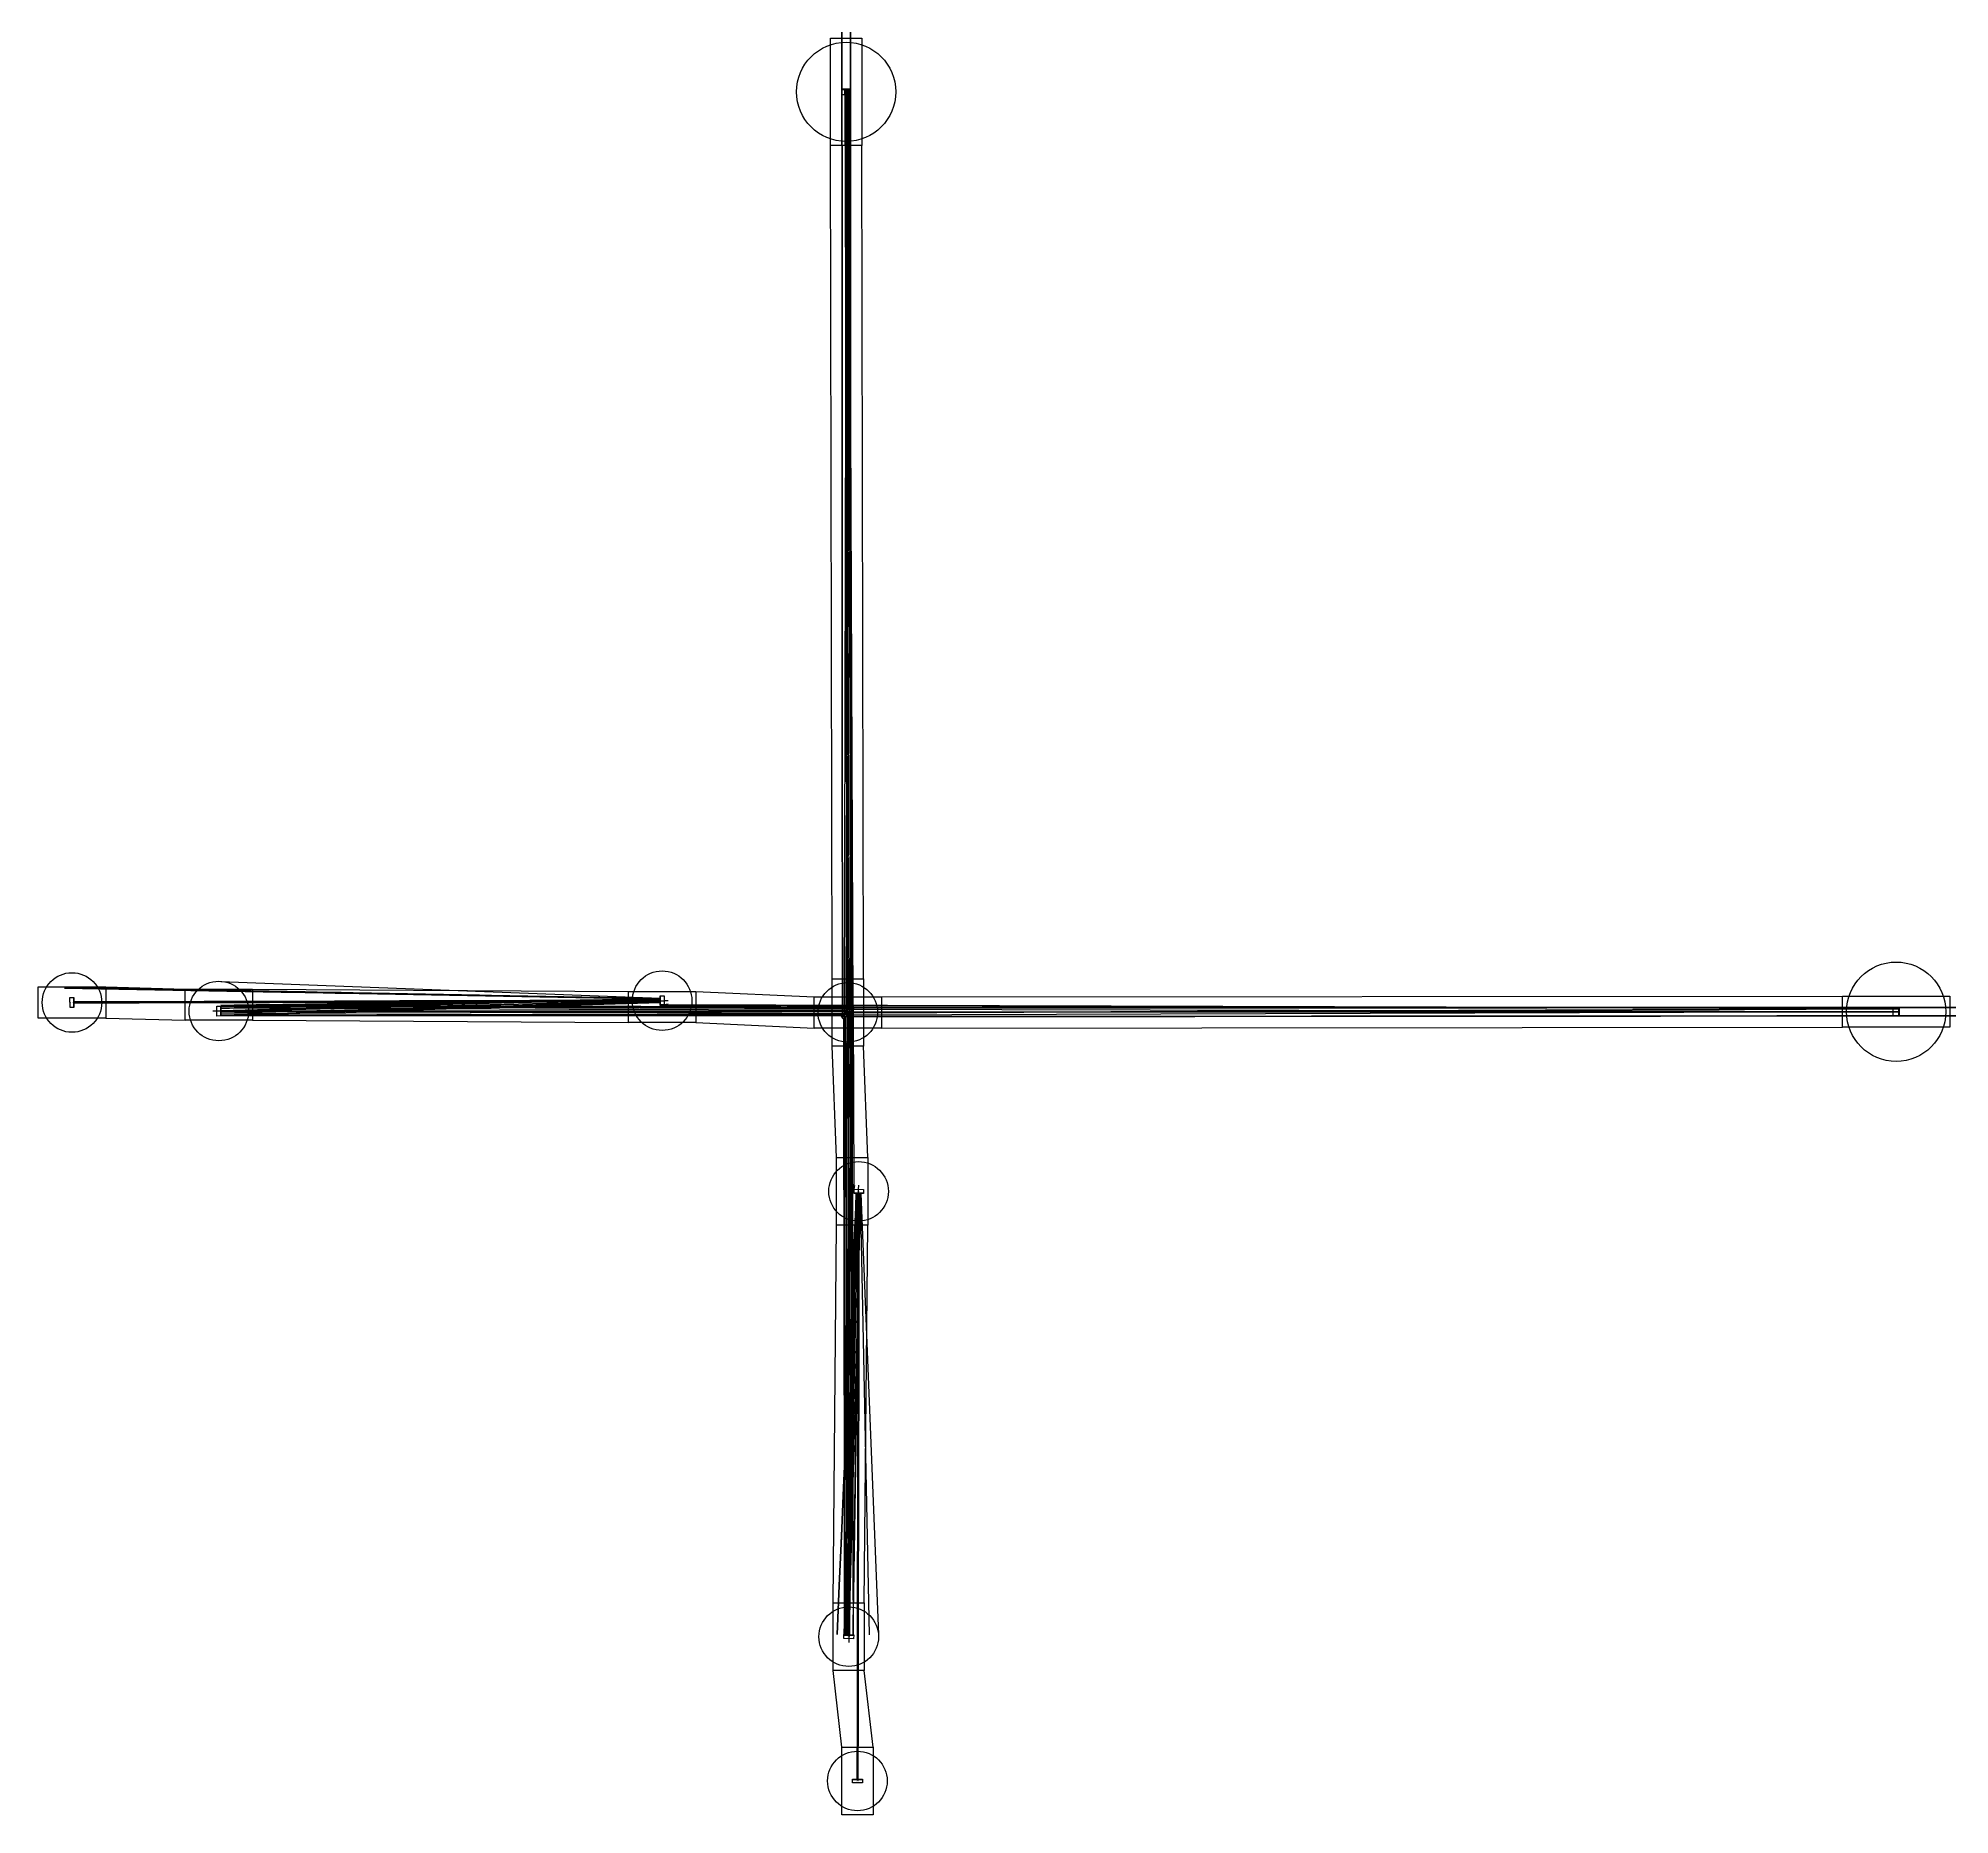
# Model space of a CAD drawing. Header units: millimetres. Extents: x 0 to 3047020, y 0 to 3043599.
# Drawn here: x 0 to 48144, y 0 to 44723 of the extents above; entities that cross this region are included whole.
import ezdxf

# ---------------------------------------------------------------- set-up
doc = ezdxf.new("R2010")
doc.units = ezdxf.units.MM
for name, color, linetype in [('main_beam', 1, 'Continuous'), ('main_beam_width', 6, 'Continuous'), ('Mirrors', 7, 'Continuous'), ('poxpoy_beam', 5, 'Continuous'), ('poxpoy_beam_width', 4, 'Continuous'), ('stray_beam', 3, 'Continuous'), ('text', 7, 'Continuous'), ('Vacuum', 7, 'Continuous')]:
    doc.layers.add(name, color=color, linetype=linetype)
doc.styles.add('VCDSTYLE03', font='txt')

msp = doc.modelspace()

# ---------------------------------------------------------------- linework, layer by layer
at = {"layer": 'main_beam', "color": 5}
for p, q in [((20348, 43448), (20348, 43298)), ((20348, 43298), (20348, 43448)), ((20348, 43448), (20348, 43298)), ((20348, 43298), (20362, 20226)), ((20348, 43298), (20362, 20226)), ((20362, 20226), (20348, 43298)), ((15661, 20494), (900, 20448)), ((15661, 20494), (900, 20448)), ((15661, 20494), (900, 20448)), ((15661, 20494), (900, 20448)), ((900, 20448), (15661, 20494)), ((4598, 20234), (15661, 20494)), ((4598, 20234), (15661, 20494)), ((4598, 20234), (15661, 20494)), ((4598, 20234), (15661, 20494)), ((15661, 20494), (4598, 20234)), ((20362, 20226), (4598, 20234)), ((20362, 20226), (4598, 20234)), ((20362, 20226), (4598, 20234)), ((20362, 20226), (4598, 20234)), ((4598, 20234), (20362, 20226)), ((20362, 20226), (20387, 20138)), ((20450, 20201), (20362, 20226)), ((20362, 20226), (20387, 20138)), ((20450, 20201), (20362, 20226)), ((20362, 20226), (20387, 20138)), ((20362, 20226), (20387, 20138)), ((20362, 20226), (20450, 20201)), ((20387, 20138), (20414, 4532)), ((20387, 20138), (20414, 4532)), ((20387, 20138), (20414, 4532)), ((20387, 20138), (20414, 4532)), ((46719, 20217), (20450, 20201)), ((46719, 20217), (20450, 20201)), ((20450, 20201), (46719, 20217)), ((46869, 20217), (46719, 20217)), ((46719, 20217), (46869, 20217)), ((46869, 20217), (46719, 20217)), ((20414, 4532), (20661, 15641)), ((20414, 4532), (20661, 15641)), ((20414, 4532), (20661, 15641)), ((20414, 4532), (20661, 15641)), ((20661, 15641), (20633, 900)), ((20661, 15641), (20633, 900)), ((20661, 15641), (20633, 900)), ((20661, 15641), (20633, 900))]:
    msp.add_line(p, q, dxfattribs=at)
at = {"layer": 'main_beam_width', "color": 5}
for points in [[(20242, 43448), (20247, 122396), (20251, 201343), (20255, 280290), (20260, 359238), (20264, 438185), (20268, 517133), (20272, 596080), (20276, 675027), (20279, 753975), (20283, 832922), (20286, 911869), (20289, 990817), (20292, 1069764), (20294, 1148711), (20296, 1227659), (20298, 1306606), (20299, 1385554), (20300, 1464501), (20300, 1543448), (20300, 1622396), (20299, 1701343), (20298, 1780290), (20296, 1859238), (20294, 1938185), (20292, 2017133), (20289, 2096080), (20286, 2175027), (20282, 2253975), (20279, 2332922), (20275, 2411869), (20271, 2490817), (20267, 2569764), (20263, 2648711), (20259, 2727659), (20255, 2806606), (20251, 2885554), (20246, 2964501), (20242, 3043448)], [(20243, 43448), (20247, 124529), (20252, 205611), (20256, 286692), (20260, 367773), (20264, 448854), (20268, 529935), (20272, 611016), (20276, 692097), (20280, 773178), (20283, 854259), (20287, 935340), (20290, 1016421), (20292, 1097502), (20295, 1178583), (20297, 1259665), (20298, 1340746), (20299, 1421827), (20300, 1502908), (20300, 1583989), (20299, 1665070), (20298, 1746151), (20297, 1827232), (20295, 1908313), (20292, 1989394), (20290, 2070475), (20287, 2151556), (20283, 2232638), (20280, 2313719), (20276, 2394800), (20272, 2475881), (20268, 2556962), (20264, 2638043), (20260, 2719124), (20256, 2800205), (20252, 2881286), (20247, 2962367), (20243, 3043448)], [(20454, 43448), (20450, 124529), (20445, 205611), (20441, 286692), (20437, 367773), (20433, 448854), (20429, 529935), (20425, 611016), (20421, 692097), (20417, 773178), (20414, 854259), (20410, 935340), (20407, 1016421), (20405, 1097502), (20402, 1178583), (20400, 1259665), (20399, 1340746), (20398, 1421827), (20397, 1502908), (20397, 1583989), (20398, 1665070), (20399, 1746151), (20400, 1827232), (20402, 1908313), (20405, 1989394), (20407, 2070475), (20410, 2151556), (20414, 2232638), (20417, 2313719), (20421, 2394800), (20425, 2475881), (20429, 2556962), (20433, 2638043), (20437, 2719124), (20441, 2800205), (20445, 2881286), (20450, 2962367), (20454, 3043448)], [(20455, 43448), (20450, 122396), (20446, 201343), (20441, 280290), (20437, 359238), (20433, 438185), (20429, 517133), (20425, 596080), (20421, 675027), (20418, 753975), (20414, 832922), (20411, 911869), (20408, 990817), (20405, 1069764), (20403, 1148711), (20401, 1227659), (20399, 1306606), (20398, 1385554), (20397, 1464501), (20397, 1543448), (20397, 1622396), (20398, 1701343), (20399, 1780290), (20401, 1859238), (20403, 1938185), (20405, 2017133), (20408, 2096080), (20411, 2175027), (20415, 2253975), (20418, 2332922), (20422, 2411869), (20426, 2490817), (20429, 2569764), (20434, 2648711), (20438, 2727659), (20442, 2806606), (20446, 2885554), (20451, 2964501), (20455, 3043448)], [(20300, 1543448), (20300, 1460115), (20299, 1376782), (20297, 1293448), (20296, 1210115), (20293, 1126782), (20291, 1043448), (20288, 960115), (20284, 876782), (20281, 793448), (20277, 710115), (20273, 626782), (20269, 543448), (20265, 460115), (20261, 376782), (20256, 293448), (20252, 210115), (20247, 126782), (20243, 43448)], [(20397, 1543448), (20397, 1460115), (20398, 1376782), (20400, 1293448), (20401, 1210115), (20404, 1126782), (20406, 1043448), (20409, 960115), (20413, 876782), (20416, 793448), (20420, 710115), (20424, 626782), (20428, 543448), (20432, 460115), (20436, 376782), (20441, 293448), (20445, 210115), (20450, 126782), (20454, 43448)], [(20242, 43298), (20242, 43315), (20242, 43332), (20242, 43348), (20242, 43365), (20242, 43382), (20242, 43398), (20242, 43415), (20242, 43432), (20242, 43448)], [(20242, 43448), (20242, 43432), (20242, 43415), (20242, 43398), (20242, 43382), (20242, 43365), (20242, 43348), (20242, 43332), (20242, 43315), (20242, 43298)], [(20243, 43448), (20243, 43432), (20243, 43415), (20243, 43398), (20243, 43382), (20243, 43365), (20243, 43348), (20243, 43332), (20243, 43315), (20243, 43298)], [(20454, 43448), (20454, 43432), (20454, 43415), (20454, 43398), (20454, 43382), (20454, 43365), (20454, 43348), (20454, 43332), (20454, 43315), (20454, 43298)], [(20455, 43298), (20455, 43315), (20455, 43332), (20455, 43348), (20455, 43365), (20455, 43382), (20455, 43398), (20455, 43415), (20455, 43432), (20455, 43448)], [(20455, 43448), (20455, 43432), (20455, 43415), (20455, 43398), (20455, 43382), (20455, 43365), (20455, 43348), (20455, 43332), (20455, 43315), (20455, 43298)]]:
    msp.add_lwpolyline(points, dxfattribs=at)
at = {"layer": 'main_beam_width', "color": 2}
for points in [[(20242, 43298), (20244, 40723), (20245, 38147), (20246, 35572), (20247, 32996), (20249, 30420), (20250, 27845), (20251, 25269), (20253, 22694), (20254, 20118)], [(20254, 20118), (20253, 22694), (20251, 25269), (20250, 27845), (20249, 30420), (20247, 32996), (20246, 35572), (20245, 38147), (20244, 40723), (20242, 43298)], [(20243, 43298), (20244, 40723), (20245, 38147), (20246, 35572), (20248, 32996), (20249, 30421), (20250, 27845), (20251, 25269), (20253, 22694), (20254, 20118)], [(20454, 43298), (20456, 40747), (20458, 38195), (20460, 35644), (20461, 33092), (20463, 30541), (20465, 27989), (20467, 25438), (20468, 22886), (20470, 20334)], [(20455, 43298), (20456, 40747), (20458, 38195), (20460, 35644), (20462, 33092), (20463, 30541), (20465, 27989), (20467, 25438), (20469, 22886), (20470, 20335)], [(20470, 20335), (20469, 22886), (20467, 25438), (20465, 27989), (20463, 30541), (20462, 33092), (20460, 35644), (20458, 38195), (20456, 40747), (20455, 43298)], [(15661, 20507), (14021, 20502), (12381, 20497), (10741, 20492), (9101, 20487), (7461, 20482), (5820, 20476), (4180, 20471), (2540, 20466), (900, 20461)], [(15661, 20507), (14021, 20502), (12381, 20497), (10741, 20492), (9101, 20487), (7461, 20482), (5820, 20476), (4180, 20471), (2540, 20466), (900, 20461)], [(15661, 20507), (14021, 20502), (12381, 20497), (10741, 20492), (9101, 20487), (7461, 20481), (5820, 20476), (4180, 20471), (2540, 20466), (900, 20461)], [(15661, 20507), (14021, 20502), (12381, 20497), (10741, 20492), (9101, 20487), (7461, 20482), (5820, 20476), (4180, 20471), (2540, 20466), (900, 20461)], [(900, 20461), (2540, 20466), (4180, 20471), (5820, 20476), (7461, 20482), (9101, 20487), (10741, 20492), (12381, 20497), (14021, 20502), (15661, 20507)], [(15662, 20480), (14021, 20475), (12381, 20470), (10741, 20465), (9101, 20460), (7461, 20455), (5821, 20450), (4180, 20445), (2540, 20440), (900, 20435)], [(15662, 20480), (14021, 20475), (12381, 20470), (10741, 20465), (9101, 20460), (7461, 20455), (5821, 20450), (4180, 20445), (2540, 20440), (900, 20435)], [(15662, 20480), (14021, 20475), (12381, 20470), (10741, 20465), (9101, 20460), (7461, 20455), (5821, 20450), (4180, 20445), (2540, 20440), (900, 20435)], [(15662, 20480), (14021, 20475), (12381, 20470), (10741, 20465), (9101, 20460), (7461, 20455), (5821, 20450), (4180, 20445), (2540, 20440), (900, 20435)], [(900, 20435), (2540, 20440), (4180, 20445), (5821, 20450), (7461, 20455), (9101, 20460), (10741, 20465), (12381, 20470), (14021, 20475), (15662, 20480)], [(4597, 20344), (4709, 20346), (4821, 20347), (4933, 20349), (5044, 20351), (5156, 20352), (5268, 20354), (5380, 20356), (5491, 20357), (5603, 20359), (5715, 20361), (5827, 20362), (5938, 20364), (6050, 20366), (6162, 20367), (6274, 20369), (6385, 20370), (6497, 20372), (6609, 20374), (6721, 20375), (6832, 20377), (6944, 20379), (7056, 20380), (7168, 20382), (7280, 20384), (7391, 20385), (7503, 20387), (7615, 20389), (7727, 20390), (7838, 20392), (7950, 20394), (8062, 20395), (8174, 20397), (8285, 20398), (8397, 20400), (8509, 20402), (8621, 20403), (8732, 20405), (8844, 20407), (8956, 20408), (9068, 20410), (9179, 20412), (9291, 20413), (9403, 20415), (9515, 20417), (9626, 20418), (9738, 20420), (9850, 20421), (9962, 20423), (10073, 20425), (10185, 20426), (10297, 20428), (10409, 20430), (10520, 20431), (10632, 20433), (10744, 20435), (10856, 20436), (10967, 20438), (11079, 20440), (11191, 20441), (11303, 20443), (11415, 20445), (11526, 20446), (11638, 20448), (11750, 20449), (11862, 20451), (11973, 20453), (12085, 20454), (12197, 20456), (12309, 20458), (12420, 20459), (12532, 20461), (12644, 20463), (12756, 20464), (12867, 20466), (12979, 20468), (13091, 20469), (13203, 20471), (13314, 20473), (13426, 20474), (13538, 20476), (13650, 20477), (13761, 20479), (13873, 20481), (13985, 20482), (14097, 20484), (14208, 20486), (14320, 20487), (14432, 20489), (14544, 20491), (14655, 20492), (14767, 20494), (14879, 20496), (14991, 20497), (15102, 20499), (15214, 20501), (15326, 20502), (15438, 20504), (15549, 20505), (15661, 20507)], [(4597, 20345), (4709, 20346), (4821, 20348), (4933, 20350), (5044, 20351), (5156, 20353), (5268, 20354), (5380, 20356), (5491, 20358), (5603, 20359), (5715, 20361), (5827, 20363), (5938, 20364), (6050, 20366), (6162, 20368), (6274, 20369), (6385, 20371), (6497, 20373), (6609, 20374), (6721, 20376), (6832, 20377), (6944, 20379), (7056, 20381), (7168, 20382), (7280, 20384), (7391, 20386), (7503, 20387), (7615, 20389), (7727, 20391), (7838, 20392), (7950, 20394), (8062, 20396), (8174, 20397), (8285, 20399), (8397, 20400), (8509, 20402), (8621, 20404), (8732, 20405), (8844, 20407), (8956, 20409), (9068, 20410), (9179, 20412), (9291, 20414), (9403, 20415), (9515, 20417), (9626, 20419), (9738, 20420), (9850, 20422), (9962, 20423), (10073, 20425), (10185, 20427), (10297, 20428), (10409, 20430), (10520, 20432), (10632, 20433), (10744, 20435), (10856, 20437), (10967, 20438), (11079, 20440), (11191, 20441), (11303, 20443), (11415, 20445), (11526, 20446), (11638, 20448), (11750, 20450), (11862, 20451), (11973, 20453), (12085, 20455), (12197, 20456), (12309, 20458), (12420, 20460), (12532, 20461), (12644, 20463), (12756, 20464), (12867, 20466), (12979, 20468), (13091, 20469), (13203, 20471), (13314, 20473), (13426, 20474), (13538, 20476), (13650, 20478), (13761, 20479), (13873, 20481), (13985, 20483), (14097, 20484), (14208, 20486), (14320, 20487), (14432, 20489), (14544, 20491), (14655, 20492), (14767, 20494), (14879, 20496), (14991, 20497), (15102, 20499), (15214, 20501), (15326, 20502), (15438, 20504), (15549, 20506), (15661, 20507)], [(4597, 20344), (4709, 20346), (4821, 20348), (4933, 20349), (5044, 20351), (5156, 20352), (5268, 20354), (5380, 20356), (5491, 20357), (5603, 20359), (5715, 20361), (5827, 20362), (5938, 20364), (6050, 20366), (6162, 20367), (6274, 20369), (6385, 20371), (6497, 20372), (6609, 20374), (6721, 20375), (6832, 20377), (6944, 20379), (7056, 20380), (7168, 20382), (7280, 20384), (7391, 20385), (7503, 20387), (7615, 20389), (7727, 20390), (7838, 20392), (7950, 20394), (8062, 20395), (8174, 20397), (8285, 20399), (8397, 20400), (8509, 20402), (8621, 20403), (8732, 20405), (8844, 20407), (8956, 20408), (9068, 20410), (9179, 20412), (9291, 20413), (9403, 20415), (9515, 20417), (9626, 20418), (9738, 20420), (9850, 20422), (9962, 20423), (10073, 20425), (10185, 20426), (10297, 20428), (10409, 20430), (10520, 20431), (10632, 20433), (10744, 20435), (10856, 20436), (10967, 20438), (11079, 20440), (11191, 20441), (11303, 20443), (11415, 20445), (11526, 20446), (11638, 20448), (11750, 20450), (11862, 20451), (11973, 20453), (12085, 20454), (12197, 20456), (12309, 20458), (12420, 20459), (12532, 20461), (12644, 20463), (12756, 20464), (12867, 20466), (12979, 20468), (13091, 20469), (13203, 20471), (13314, 20473), (13426, 20474), (13538, 20476), (13650, 20477), (13761, 20479), (13873, 20481), (13985, 20482), (14097, 20484), (14208, 20486), (14320, 20487), (14432, 20489), (14544, 20491), (14655, 20492), (14767, 20494), (14879, 20496), (14991, 20497), (15102, 20499), (15214, 20501), (15326, 20502), (15438, 20504), (15549, 20505), (15661, 20507)], [(4597, 20344), (4709, 20346), (4821, 20348), (4933, 20349), (5044, 20351), (5156, 20353), (5268, 20354), (5380, 20356), (5491, 20357), (5603, 20359), (5715, 20361), (5827, 20362), (5938, 20364), (6050, 20366), (6162, 20367), (6274, 20369), (6385, 20371), (6497, 20372), (6609, 20374), (6721, 20376), (6832, 20377), (6944, 20379), (7056, 20380), (7168, 20382), (7280, 20384), (7391, 20385), (7503, 20387), (7615, 20389), (7727, 20390), (7838, 20392), (7950, 20394), (8062, 20395), (8174, 20397), (8285, 20399), (8397, 20400), (8509, 20402), (8621, 20404), (8732, 20405), (8844, 20407), (8956, 20408), (9068, 20410), (9179, 20412), (9291, 20413), (9403, 20415), (9515, 20417), (9626, 20418), (9738, 20420), (9850, 20422), (9962, 20423), (10073, 20425), (10185, 20427), (10297, 20428), (10409, 20430), (10520, 20431), (10632, 20433), (10744, 20435), (10856, 20436), (10967, 20438), (11079, 20440), (11191, 20441), (11303, 20443), (11415, 20445), (11526, 20446), (11638, 20448), (11750, 20450), (11862, 20451), (11973, 20453), (12085, 20454), (12197, 20456), (12309, 20458), (12420, 20459), (12532, 20461), (12644, 20463), (12756, 20464), (12867, 20466), (12979, 20468), (13091, 20469), (13203, 20471), (13314, 20473), (13426, 20474), (13538, 20476), (13650, 20477), (13761, 20479), (13873, 20481), (13985, 20482), (14097, 20484), (14208, 20486), (14320, 20487), (14432, 20489), (14544, 20491), (14655, 20492), (14767, 20494), (14879, 20496), (14991, 20497), (15102, 20499), (15214, 20501), (15326, 20502), (15438, 20504), (15549, 20505), (15661, 20507)], [(15661, 20507), (15549, 20505), (15438, 20504), (15326, 20502), (15214, 20501), (15102, 20499), (14991, 20497), (14879, 20496), (14767, 20494), (14655, 20492), (14544, 20491), (14432, 20489), (14320, 20487), (14208, 20486), (14097, 20484), (13985, 20482), (13873, 20481), (13761, 20479), (13650, 20478), (13538, 20476), (13426, 20474), (13314, 20473), (13203, 20471), (13091, 20469), (12979, 20468), (12867, 20466), (12756, 20464), (12644, 20463), (12532, 20461), (12420, 20459), (12309, 20458), (12197, 20456), (12085, 20454), (11973, 20453), (11862, 20451), (11750, 20450), (11638, 20448), (11526, 20446), (11415, 20445), (11303, 20443), (11191, 20441), (11079, 20440), (10967, 20438), (10856, 20436), (10744, 20435), (10632, 20433), (10520, 20431), (10409, 20430), (10297, 20428), (10185, 20427), (10073, 20425), (9962, 20423), (9850, 20422), (9738, 20420), (9626, 20418), (9515, 20417), (9403, 20415), (9291, 20413), (9179, 20412), (9068, 20410), (8956, 20408), (8844, 20407), (8732, 20405), (8621, 20404), (8509, 20402), (8397, 20400), (8285, 20399), (8174, 20397), (8062, 20395), (7950, 20394), (7838, 20392), (7727, 20390), (7615, 20389), (7503, 20387), (7391, 20385), (7280, 20384), (7168, 20382), (7056, 20381), (6944, 20379), (6832, 20377), (6721, 20376), (6609, 20374), (6497, 20372), (6385, 20371), (6274, 20369), (6162, 20367), (6050, 20366), (5938, 20364), (5827, 20362), (5715, 20361), (5603, 20359), (5491, 20357), (5380, 20356), (5268, 20354), (5156, 20353), (5044, 20351), (4933, 20349), (4821, 20348), (4709, 20346), (4597, 20344)], [(20471, 20335), (18707, 20336), (16943, 20337), (15180, 20338), (13416, 20339), (11652, 20340), (9888, 20341), (8125, 20342), (6361, 20344), (4597, 20345)], [(20470, 20334), (18707, 20336), (16943, 20337), (15179, 20338), (13416, 20339), (11652, 20340), (9888, 20341), (8125, 20342), (6361, 20343), (4597, 20344)], [(20470, 20335), (18707, 20336), (16943, 20337), (15179, 20338), (13416, 20339), (11652, 20340), (9888, 20341), (8125, 20342), (6361, 20343), (4597, 20344)], [(20470, 20335), (18707, 20336), (16943, 20337), (15179, 20338), (13416, 20339), (11652, 20340), (9888, 20341), (8125, 20342), (6361, 20343), (4597, 20344)], [(4597, 20344), (6361, 20343), (8125, 20342), (9888, 20341), (11652, 20340), (13416, 20339), (15179, 20338), (16943, 20337), (18707, 20336), (20470, 20335)], [(4600, 20125), (4712, 20128), (4823, 20132), (4935, 20135), (5047, 20139), (5159, 20143), (5270, 20146), (5382, 20150), (5494, 20153), (5605, 20157), (5717, 20161), (5829, 20164), (5941, 20168), (6052, 20171), (6164, 20175), (6276, 20179), (6388, 20182), (6499, 20186), (6611, 20189), (6723, 20193), (6835, 20197), (6946, 20200), (7058, 20204), (7170, 20207), (7282, 20211), (7393, 20215), (7505, 20218), (7617, 20222), (7728, 20225), (7840, 20229), (7952, 20233), (8064, 20236), (8175, 20240), (8287, 20243), (8399, 20247), (8511, 20250), (8622, 20254), (8734, 20258), (8846, 20261), (8958, 20265), (9069, 20268), (9181, 20272), (9293, 20276), (9404, 20279), (9516, 20283), (9628, 20286), (9740, 20290), (9851, 20294), (9963, 20297), (10075, 20301), (10187, 20304), (10298, 20308), (10410, 20312), (10522, 20315), (10634, 20319), (10745, 20322), (10857, 20326), (10969, 20330), (11080, 20333), (11192, 20337), (11304, 20340), (11416, 20344), (11527, 20347), (11639, 20351), (11751, 20355), (11863, 20358), (11974, 20362), (12086, 20365), (12198, 20369), (12310, 20373), (12421, 20376), (12533, 20380), (12645, 20383), (12757, 20387), (12868, 20391), (12980, 20394), (13092, 20398), (13203, 20401), (13315, 20405), (13427, 20409), (13539, 20412), (13650, 20416), (13762, 20419), (13874, 20423), (13986, 20427), (14097, 20430), (14209, 20434), (14321, 20437), (14433, 20441), (14544, 20444), (14656, 20448), (14768, 20452), (14879, 20455), (14991, 20459), (15103, 20462), (15215, 20466), (15326, 20470), (15438, 20473), (15550, 20477), (15662, 20480)], [(4600, 20124), (4712, 20128), (4823, 20131), (4935, 20135), (5047, 20139), (5159, 20142), (5270, 20146), (5382, 20149), (5494, 20153), (5605, 20157), (5717, 20160), (5829, 20164), (5941, 20167), (6052, 20171), (6164, 20175), (6276, 20178), (6388, 20182), (6499, 20185), (6611, 20189), (6723, 20193), (6835, 20196), (6946, 20200), (7058, 20203), (7170, 20207), (7282, 20211), (7393, 20214), (7505, 20218), (7617, 20221), (7728, 20225), (7840, 20229), (7952, 20232), (8064, 20236), (8175, 20239), (8287, 20243), (8399, 20247), (8511, 20250), (8622, 20254), (8734, 20257), (8846, 20261), (8958, 20265), (9069, 20268), (9181, 20272), (9293, 20275), (9404, 20279), (9516, 20282), (9628, 20286), (9740, 20290), (9851, 20293), (9963, 20297), (10075, 20300), (10187, 20304), (10298, 20308), (10410, 20311), (10522, 20315), (10634, 20318), (10745, 20322), (10857, 20326), (10969, 20329), (11080, 20333), (11192, 20336), (11304, 20340), (11416, 20344), (11527, 20347), (11639, 20351), (11751, 20354), (11863, 20358), (11974, 20362), (12086, 20365), (12198, 20369), (12310, 20372), (12421, 20376), (12533, 20380), (12645, 20383), (12757, 20387), (12868, 20390), (12980, 20394), (13092, 20398), (13203, 20401), (13315, 20405), (13427, 20408), (13539, 20412), (13650, 20416), (13762, 20419), (13874, 20423), (13986, 20426), (14097, 20430), (14209, 20434), (14321, 20437), (14433, 20441), (14544, 20444), (14656, 20448), (14768, 20452), (14879, 20455), (14991, 20459), (15103, 20462), (15215, 20466), (15326, 20470), (15438, 20473), (15550, 20477), (15662, 20480)], [(4600, 20125), (4712, 20128), (4823, 20132), (4935, 20135), (5047, 20139), (5159, 20143), (5270, 20146), (5382, 20150), (5494, 20153), (5605, 20157), (5717, 20161), (5829, 20164), (5941, 20168), (6052, 20171), (6164, 20175), (6276, 20179), (6388, 20182), (6499, 20186), (6611, 20189), (6723, 20193), (6835, 20196), (6946, 20200), (7058, 20204), (7170, 20207), (7282, 20211), (7393, 20214), (7505, 20218), (7617, 20222), (7728, 20225), (7840, 20229), (7952, 20232), (8064, 20236), (8175, 20240), (8287, 20243), (8399, 20247), (8511, 20250), (8622, 20254), (8734, 20258), (8846, 20261), (8958, 20265), (9069, 20268), (9181, 20272), (9293, 20276), (9404, 20279), (9516, 20283), (9628, 20286), (9740, 20290), (9851, 20294), (9963, 20297), (10075, 20301), (10187, 20304), (10298, 20308), (10410, 20311), (10522, 20315), (10634, 20319), (10745, 20322), (10857, 20326), (10969, 20329), (11080, 20333), (11192, 20337), (11304, 20340), (11416, 20344), (11527, 20347), (11639, 20351), (11751, 20355), (11863, 20358), (11974, 20362), (12086, 20365), (12198, 20369), (12310, 20373), (12421, 20376), (12533, 20380), (12645, 20383), (12757, 20387), (12868, 20391), (12980, 20394), (13092, 20398), (13203, 20401), (13315, 20405), (13427, 20409), (13539, 20412), (13650, 20416), (13762, 20419), (13874, 20423), (13986, 20427), (14097, 20430), (14209, 20434), (14321, 20437), (14433, 20441), (14544, 20444), (14656, 20448), (14768, 20452), (14879, 20455), (14991, 20459), (15103, 20462), (15215, 20466), (15326, 20470), (15438, 20473), (15550, 20477), (15662, 20480)], [(4600, 20125), (4712, 20128), (4823, 20132), (4935, 20135), (5047, 20139), (5159, 20143), (5270, 20146), (5382, 20150), (5494, 20153), (5605, 20157), (5717, 20160), (5829, 20164), (5941, 20168), (6052, 20171), (6164, 20175), (6276, 20178), (6388, 20182), (6499, 20186), (6611, 20189), (6723, 20193), (6835, 20196), (6946, 20200), (7058, 20204), (7170, 20207), (7282, 20211), (7393, 20214), (7505, 20218), (7617, 20222), (7728, 20225), (7840, 20229), (7952, 20232), (8064, 20236), (8175, 20240), (8287, 20243), (8399, 20247), (8511, 20250), (8622, 20254), (8734, 20258), (8846, 20261), (8958, 20265), (9069, 20268), (9181, 20272), (9293, 20276), (9404, 20279), (9516, 20283), (9628, 20286), (9740, 20290), (9851, 20293), (9963, 20297), (10075, 20301), (10187, 20304), (10298, 20308), (10410, 20311), (10522, 20315), (10634, 20319), (10745, 20322), (10857, 20326), (10969, 20329), (11080, 20333), (11192, 20337), (11304, 20340), (11416, 20344), (11527, 20347), (11639, 20351), (11751, 20355), (11863, 20358), (11974, 20362), (12086, 20365), (12198, 20369), (12310, 20373), (12421, 20376), (12533, 20380), (12645, 20383), (12757, 20387), (12868, 20391), (12980, 20394), (13092, 20398), (13203, 20401), (13315, 20405), (13427, 20409), (13539, 20412), (13650, 20416), (13762, 20419), (13874, 20423), (13986, 20426), (14097, 20430), (14209, 20434), (14321, 20437), (14433, 20441), (14544, 20444), (14656, 20448), (14768, 20452), (14879, 20455), (14991, 20459), (15103, 20462), (15215, 20466), (15326, 20470), (15438, 20473), (15550, 20477), (15662, 20480)], [(15662, 20480), (15550, 20477), (15438, 20473), (15326, 20470), (15215, 20466), (15103, 20462), (14991, 20459), (14879, 20455), (14768, 20452), (14656, 20448), (14544, 20444), (14433, 20441), (14321, 20437), (14209, 20434), (14097, 20430), (13986, 20426), (13874, 20423), (13762, 20419), (13650, 20416), (13539, 20412), (13427, 20408), (13315, 20405), (13203, 20401), (13092, 20398), (12980, 20394), (12868, 20391), (12757, 20387), (12645, 20383), (12533, 20380), (12421, 20376), (12310, 20373), (12198, 20369), (12086, 20365), (11974, 20362), (11863, 20358), (11751, 20355), (11639, 20351), (11527, 20347), (11416, 20344), (11304, 20340), (11192, 20337), (11080, 20333), (10969, 20329), (10857, 20326), (10745, 20322), (10634, 20319), (10522, 20315), (10410, 20311), (10298, 20308), (10187, 20304), (10075, 20301), (9963, 20297), (9851, 20293), (9740, 20290), (9628, 20286), (9516, 20283), (9404, 20279), (9293, 20275), (9181, 20272), (9069, 20268), (8958, 20265), (8846, 20261), (8734, 20258), (8622, 20254), (8511, 20250), (8399, 20247), (8287, 20243), (8175, 20240), (8064, 20236), (7952, 20232), (7840, 20229), (7728, 20225), (7617, 20222), (7505, 20218), (7393, 20214), (7282, 20211), (7170, 20207), (7058, 20204), (6946, 20200), (6835, 20196), (6723, 20193), (6611, 20189), (6499, 20186), (6388, 20182), (6276, 20178), (6164, 20175), (6052, 20171), (5941, 20168), (5829, 20164), (5717, 20160), (5605, 20157), (5494, 20153), (5382, 20150), (5270, 20146), (5159, 20142), (5047, 20139), (4935, 20135), (4823, 20132), (4712, 20128), (4600, 20125)], [(20559, 20310), (20549, 20312), (20539, 20315), (20529, 20318), (20520, 20321), (20510, 20323), (20500, 20326), (20490, 20329), (20480, 20332), (20470, 20335)], [(20470, 20335), (20473, 20325), (20476, 20315), (20479, 20305), (20482, 20295), (20484, 20286), (20487, 20276), (20490, 20266), (20493, 20256), (20495, 20246)], [(20470, 20335), (20473, 20325), (20476, 20315), (20479, 20305), (20482, 20295), (20484, 20286), (20487, 20276), (20490, 20266), (20493, 20256), (20495, 20246)], [(20470, 20335), (20480, 20332), (20490, 20329), (20500, 20326), (20510, 20324), (20520, 20321), (20529, 20318), (20539, 20315), (20549, 20312), (20559, 20310)], [(20470, 20334), (20473, 20325), (20476, 20315), (20479, 20305), (20481, 20295), (20484, 20285), (20487, 20276), (20490, 20266), (20493, 20256), (20495, 20246)], [(20559, 20310), (20549, 20313), (20540, 20315), (20530, 20318), (20520, 20321), (20510, 20324), (20500, 20327), (20490, 20329), (20481, 20332), (20471, 20335)], [(20471, 20335), (20474, 20325), (20476, 20315), (20479, 20306), (20482, 20296), (20485, 20286), (20487, 20276), (20490, 20266), (20493, 20256), (20496, 20247)], [(20495, 20246), (20498, 18500), (20502, 16754), (20505, 15008), (20508, 13262), (20511, 11516), (20514, 9770), (20517, 8024), (20520, 6278), (20523, 4532)], [(20495, 20246), (20499, 18500), (20502, 16754), (20505, 15008), (20508, 13262), (20511, 11516), (20514, 9770), (20517, 8024), (20520, 6278), (20524, 4532)], [(20495, 20246), (20499, 18500), (20502, 16754), (20505, 15008), (20508, 13262), (20511, 11516), (20514, 9770), (20517, 8024), (20520, 6278), (20524, 4532)], [(20496, 20247), (20499, 18501), (20502, 16754), (20505, 15008), (20508, 13262), (20511, 11516), (20515, 9770), (20518, 8024), (20521, 6278), (20524, 4532)], [(46719, 20323), (43813, 20321), (40906, 20320), (37999, 20319), (35093, 20317), (32186, 20316), (29279, 20314), (26373, 20313), (23466, 20311), (20559, 20310)], [(46719, 20322), (43813, 20321), (40906, 20320), (37999, 20318), (35092, 20317), (32186, 20315), (29279, 20314), (26372, 20312), (23466, 20311), (20559, 20310)], [(20559, 20310), (23466, 20311), (26372, 20312), (29279, 20314), (32186, 20315), (35092, 20317), (37999, 20318), (40906, 20320), (43813, 20321), (46719, 20322)], [(46869, 20323), (46853, 20323), (46836, 20323), (46819, 20323), (46803, 20323), (46786, 20323), (46769, 20323), (46753, 20323), (46736, 20323), (46719, 20323)], [(46719, 20322), (46736, 20322), (46753, 20322), (46769, 20322), (46786, 20322), (46803, 20322), (46819, 20322), (46836, 20322), (46853, 20322), (46869, 20322)], [(46869, 20322), (46853, 20322), (46836, 20322), (46819, 20322), (46803, 20322), (46786, 20322), (46769, 20322), (46753, 20322), (46736, 20322), (46719, 20322)], [(46869, 20322), (125817, 20318), (204764, 20314), (283711, 20309), (362659, 20305), (441606, 20301), (520553, 20297), (599501, 20293), (678448, 20289), (757396, 20285), (836343, 20282), (915290, 20279), (994238, 20276), (1073185, 20273), (1152132, 20271), (1231080, 20268), (1310027, 20267), (1388975, 20266), (1467922, 20265), (1546869, 20265), (1625817, 20265), (1704764, 20266), (1783711, 20268), (1862659, 20269), (1941606, 20272), (2020553, 20274), (2099501, 20277), (2178448, 20280), (2257396, 20284), (2336343, 20287), (2415290, 20291), (2494238, 20295), (2573185, 20299), (2652132, 20303), (2731080, 20307), (2810027, 20311), (2888975, 20316), (2967922, 20320), (3046869, 20325)], [(46869, 20323), (127950, 20318), (209031, 20314), (290113, 20310), (371194, 20305), (452275, 20301), (533356, 20297), (614437, 20293), (695518, 20289), (776599, 20285), (857680, 20282), (938761, 20279), (1019842, 20276), (1100923, 20273), (1182004, 20271), (1263085, 20269), (1344167, 20267), (1425248, 20266), (1506329, 20266), (1587410, 20266), (1668491, 20266), (1749572, 20267), (1830653, 20269), (1911734, 20271), (1992815, 20273), (2073896, 20276), (2154977, 20279), (2236058, 20282), (2317140, 20285), (2398221, 20289), (2479302, 20293), (2560383, 20297), (2641464, 20301), (2722545, 20305), (2803626, 20310), (2884707, 20314), (2965788, 20318), (3046869, 20323)], [(1546869, 20266), (1463536, 20266), (1380203, 20267), (1296869, 20268), (1213536, 20270), (1130203, 20272), (1046869, 20275), (963536, 20278), (880203, 20281), (796869, 20285), (713536, 20288), (630203, 20292), (546869, 20296), (463536, 20300), (380203, 20305), (296869, 20309), (213536, 20314), (130203, 20318), (46869, 20323)], [(20254, 20118), (18515, 20119), (16775, 20120), (15036, 20120), (13297, 20121), (11557, 20122), (9818, 20123), (8079, 20123), (6339, 20124), (4600, 20125)], [(20254, 20118), (18515, 20119), (16775, 20120), (15036, 20120), (13297, 20121), (11557, 20122), (9818, 20122), (8079, 20123), (6339, 20124), (4600, 20125)], [(20254, 20118), (18515, 20119), (16775, 20120), (15036, 20120), (13297, 20121), (11557, 20122), (9818, 20122), (8079, 20123), (6339, 20124), (4600, 20125)], [(4600, 20125), (6339, 20124), (8079, 20123), (9818, 20122), (11557, 20122), (13297, 20121), (15036, 20120), (16775, 20119), (18515, 20119), (20254, 20118)], [(20254, 20118), (18514, 20118), (16775, 20119), (15036, 20120), (13296, 20121), (11557, 20121), (9818, 20122), (8078, 20123), (6339, 20123), (4600, 20124)], [(20254, 20118), (20257, 20108), (20260, 20099), (20262, 20089), (20265, 20079), (20268, 20069), (20271, 20060), (20273, 20050), (20276, 20040), (20279, 20030)], [(20342, 20093), (20332, 20096), (20322, 20098), (20312, 20101), (20302, 20104), (20293, 20107), (20283, 20109), (20273, 20112), (20263, 20115), (20254, 20118)], [(20254, 20118), (20256, 20108), (20259, 20098), (20262, 20088), (20265, 20079), (20267, 20069), (20270, 20059), (20273, 20049), (20276, 20040), (20278, 20030)], [(20342, 20093), (20332, 20096), (20322, 20099), (20313, 20101), (20303, 20104), (20293, 20107), (20283, 20110), (20273, 20113), (20264, 20115), (20254, 20118)], [(20254, 20118), (20257, 20108), (20259, 20099), (20262, 20089), (20265, 20079), (20268, 20069), (20271, 20060), (20273, 20050), (20276, 20040), (20279, 20030)], [(20254, 20118), (20257, 20108), (20259, 20099), (20262, 20089), (20265, 20079), (20268, 20069), (20270, 20060), (20273, 20050), (20276, 20040), (20279, 20030)], [(20254, 20118), (20264, 20115), (20273, 20113), (20283, 20110), (20293, 20107), (20303, 20104), (20313, 20101), (20322, 20099), (20332, 20096), (20342, 20093)], [(20278, 20030), (20281, 18308), (20284, 16586), (20287, 14865), (20289, 13143), (20292, 11421), (20295, 9699), (20298, 7977), (20300, 6256), (20303, 4534)], [(20279, 20030), (20282, 18309), (20284, 16587), (20287, 14865), (20290, 13143), (20293, 11421), (20295, 9699), (20298, 7977), (20301, 6256), (20304, 4534)], [(20279, 20030), (20282, 18308), (20284, 16587), (20287, 14865), (20290, 13143), (20293, 11421), (20295, 9699), (20298, 7977), (20301, 6256), (20304, 4534)], [(20279, 20030), (20282, 18308), (20284, 16587), (20287, 14865), (20290, 13143), (20292, 11421), (20295, 9699), (20298, 7977), (20301, 6256), (20303, 4534)], [(46719, 20111), (43788, 20109), (40857, 20107), (37927, 20105), (34996, 20103), (32065, 20101), (29134, 20099), (26203, 20097), (23272, 20095), (20342, 20093)], [(46719, 20111), (43788, 20109), (40858, 20107), (37927, 20105), (34996, 20103), (32065, 20101), (29134, 20099), (26204, 20097), (23273, 20095), (20342, 20093)], [(20342, 20093), (23273, 20095), (26203, 20097), (29134, 20099), (32065, 20101), (34996, 20103), (37927, 20105), (40858, 20107), (43788, 20109), (46719, 20111)], [(46869, 20111), (46853, 20111), (46836, 20111), (46819, 20111), (46803, 20111), (46786, 20111), (46769, 20111), (46753, 20111), (46736, 20111), (46719, 20111)], [(46719, 20111), (46736, 20111), (46753, 20111), (46769, 20111), (46786, 20111), (46803, 20111), (46819, 20111), (46836, 20111), (46853, 20111), (46869, 20111)], [(46869, 20111), (46853, 20111), (46836, 20111), (46819, 20111), (46803, 20111), (46786, 20111), (46769, 20111), (46753, 20111), (46736, 20111), (46719, 20111)], [(46869, 20111), (125817, 20116), (204764, 20120), (283711, 20124), (362659, 20129), (441606, 20133), (520553, 20137), (599501, 20141), (678448, 20145), (757396, 20148), (836343, 20152), (915290, 20155), (994238, 20158), (1073185, 20161), (1152132, 20163), (1231080, 20165), (1310027, 20167), (1388975, 20168), (1467922, 20169), (1546869, 20169), (1625817, 20169), (1704764, 20168), (1783711, 20166), (1862659, 20164), (1941606, 20162), (2020553, 20160), (2099501, 20157), (2178448, 20154), (2257396, 20150), (2336343, 20147), (2415290, 20143), (2494238, 20139), (2573185, 20135), (2652132, 20131), (2731080, 20127), (2810027, 20122), (2888975, 20118), (2967922, 20114), (3046869, 20109)], [(46869, 20111), (127950, 20116), (209031, 20120), (290113, 20124), (371194, 20129), (452275, 20133), (533356, 20137), (614437, 20141), (695518, 20145), (776599, 20148), (857680, 20152), (938761, 20155), (1019842, 20158), (1100923, 20161), (1182004, 20163), (1263085, 20165), (1344167, 20167), (1425248, 20168), (1506329, 20168), (1587410, 20168), (1668491, 20168), (1749572, 20167), (1830653, 20165), (1911734, 20163), (1992815, 20161), (2073896, 20158), (2154977, 20155), (2236058, 20152), (2317140, 20148), (2398221, 20145), (2479302, 20141), (2560383, 20137), (2641464, 20133), (2722545, 20129), (2803626, 20124), (2884707, 20120), (2965788, 20116), (3046869, 20111)], [(1546869, 20168), (1463536, 20168), (1380203, 20167), (1296869, 20166), (1213536, 20164), (1130203, 20162), (1046869, 20159), (963536, 20156), (880203, 20153), (796869, 20149), (713536, 20146), (630203, 20142), (546869, 20138), (463536, 20133), (380203, 20129), (296869, 20125), (213536, 20120), (130203, 20116), (46869, 20111)], [(20303, 4534), (20307, 4646), (20310, 4758), (20314, 4870), (20317, 4983), (20321, 5095), (20324, 5207), (20327, 5319), (20331, 5431), (20334, 5544), (20338, 5656), (20341, 5768), (20345, 5880), (20348, 5992), (20352, 6105), (20355, 6217), (20359, 6329), (20362, 6441), (20366, 6553), (20369, 6666), (20373, 6778), (20376, 6890), (20380, 7002), (20383, 7114), (20387, 7227), (20390, 7339), (20394, 7451), (20397, 7563), (20401, 7675), (20404, 7788), (20408, 7900), (20411, 8012), (20415, 8124), (20418, 8236), (20422, 8349), (20425, 8461), (20428, 8573), (20432, 8685), (20435, 8797), (20439, 8909), (20442, 9022), (20446, 9134), (20449, 9246), (20453, 9358), (20456, 9470), (20460, 9583), (20463, 9695), (20467, 9807), (20470, 9919), (20474, 10031), (20477, 10144), (20481, 10256), (20484, 10368), (20488, 10480), (20491, 10592), (20495, 10705), (20498, 10817), (20502, 10929), (20505, 11041), (20509, 11153), (20512, 11266), (20516, 11378), (20519, 11490), (20522, 11602), (20526, 11714), (20529, 11827), (20533, 11939), (20536, 12051), (20540, 12163), (20543, 12275), (20547, 12388), (20550, 12500), (20554, 12612), (20557, 12724), (20561, 12836), (20564, 12949), (20568, 13061), (20571, 13173), (20575, 13285), (20578, 13397), (20582, 13510), (20585, 13622), (20589, 13734), (20592, 13846), (20596, 13958), (20599, 14071), (20603, 14183), (20606, 14295), (20610, 14407), (20613, 14519), (20616, 14632), (20620, 14744), (20623, 14856), (20627, 14968), (20630, 15080), (20634, 15193), (20637, 15305), (20641, 15417), (20644, 15529), (20648, 15641)], [(20303, 4534), (20307, 4646), (20310, 4758), (20314, 4870), (20317, 4983), (20321, 5095), (20324, 5207), (20328, 5319), (20331, 5431), (20335, 5544), (20338, 5656), (20342, 5768), (20345, 5880), (20349, 5992), (20352, 6105), (20356, 6217), (20359, 6329), (20363, 6441), (20366, 6553), (20370, 6666), (20373, 6778), (20377, 6890), (20380, 7002), (20383, 7114), (20387, 7227), (20390, 7339), (20394, 7451), (20397, 7563), (20401, 7675), (20404, 7788), (20408, 7900), (20411, 8012), (20415, 8124), (20418, 8236), (20422, 8349), (20425, 8461), (20429, 8573), (20432, 8685), (20436, 8797), (20439, 8909), (20443, 9022), (20446, 9134), (20450, 9246), (20453, 9358), (20457, 9470), (20460, 9583), (20463, 9695), (20467, 9807), (20470, 9919), (20474, 10031), (20477, 10144), (20481, 10256), (20484, 10368), (20488, 10480), (20491, 10592), (20495, 10705), (20498, 10817), (20502, 10929), (20505, 11041), (20509, 11153), (20512, 11266), (20516, 11378), (20519, 11490), (20523, 11602), (20526, 11714), (20530, 11827), (20533, 11939), (20537, 12051), (20540, 12163), (20544, 12275), (20547, 12388), (20550, 12500), (20554, 12612), (20557, 12724), (20561, 12836), (20564, 12949), (20568, 13061), (20571, 13173), (20575, 13285), (20578, 13397), (20582, 13510), (20585, 13622), (20589, 13734), (20592, 13846), (20596, 13958), (20599, 14071), (20603, 14183), (20606, 14295), (20610, 14407), (20613, 14519), (20617, 14632), (20620, 14744), (20624, 14856), (20627, 14968), (20630, 15080), (20634, 15193), (20637, 15305), (20641, 15417), (20644, 15529), (20648, 15641)], [(20304, 4534), (20307, 4646), (20311, 4758), (20314, 4870), (20318, 4983), (20321, 5095), (20324, 5207), (20328, 5319), (20331, 5431), (20335, 5544), (20338, 5656), (20342, 5768), (20345, 5880), (20349, 5992), (20352, 6105), (20356, 6217), (20359, 6329), (20363, 6441), (20366, 6553), (20370, 6666), (20373, 6778), (20377, 6890), (20380, 7002), (20384, 7114), (20387, 7227), (20391, 7339), (20394, 7451), (20398, 7563), (20401, 7675), (20404, 7788), (20408, 7900), (20411, 8012), (20415, 8124), (20418, 8236), (20422, 8349), (20425, 8461), (20429, 8573), (20432, 8685), (20436, 8797), (20439, 8909), (20443, 9022), (20446, 9134), (20450, 9246), (20453, 9358), (20457, 9470), (20460, 9583), (20464, 9695), (20467, 9807), (20471, 9919), (20474, 10031), (20477, 10144), (20481, 10256), (20484, 10368), (20488, 10480), (20491, 10592), (20495, 10705), (20498, 10817), (20502, 10929), (20505, 11041), (20509, 11153), (20512, 11266), (20516, 11378), (20519, 11490), (20523, 11602), (20526, 11714), (20530, 11827), (20533, 11939), (20537, 12051), (20540, 12163), (20544, 12275), (20547, 12388), (20551, 12500), (20554, 12612), (20557, 12724), (20561, 12836), (20564, 12949), (20568, 13061), (20571, 13173), (20575, 13285), (20578, 13397), (20582, 13510), (20585, 13622), (20589, 13734), (20592, 13846), (20596, 13958), (20599, 14071), (20603, 14183), (20606, 14295), (20610, 14407), (20613, 14519), (20617, 14632), (20620, 14744), (20624, 14856), (20627, 14968), (20630, 15080), (20634, 15193), (20637, 15305), (20641, 15417), (20644, 15529), (20648, 15641)], [(20304, 4534), (20307, 4646), (20310, 4758), (20314, 4870), (20317, 4983), (20321, 5095), (20324, 5207), (20328, 5319), (20331, 5431), (20335, 5544), (20338, 5656), (20342, 5768), (20345, 5880), (20349, 5992), (20352, 6105), (20356, 6217), (20359, 6329), (20363, 6441), (20366, 6553), (20370, 6666), (20373, 6778), (20377, 6890), (20380, 7002), (20384, 7114), (20387, 7227), (20390, 7339), (20394, 7451), (20397, 7563), (20401, 7675), (20404, 7788), (20408, 7900), (20411, 8012), (20415, 8124), (20418, 8236), (20422, 8349), (20425, 8461), (20429, 8573), (20432, 8685), (20436, 8797), (20439, 8909), (20443, 9022), (20446, 9134), (20450, 9246), (20453, 9358), (20457, 9470), (20460, 9583), (20464, 9695), (20467, 9807), (20470, 9919), (20474, 10031), (20477, 10144), (20481, 10256), (20484, 10368), (20488, 10480), (20491, 10592), (20495, 10705), (20498, 10817), (20502, 10929), (20505, 11041), (20509, 11153), (20512, 11266), (20516, 11378), (20519, 11490), (20523, 11602), (20526, 11714), (20530, 11827), (20533, 11939), (20537, 12051), (20540, 12163), (20544, 12275), (20547, 12388), (20550, 12500), (20554, 12612), (20557, 12724), (20561, 12836), (20564, 12949), (20568, 13061), (20571, 13173), (20575, 13285), (20578, 13397), (20582, 13510), (20585, 13622), (20589, 13734), (20592, 13846), (20596, 13958), (20599, 14071), (20603, 14183), (20606, 14295), (20610, 14407), (20613, 14519), (20617, 14632), (20620, 14744), (20624, 14856), (20627, 14968), (20630, 15080), (20634, 15193), (20637, 15305), (20641, 15417), (20644, 15529), (20648, 15641)], [(20523, 4532), (20525, 4644), (20526, 4756), (20528, 4868), (20529, 4980), (20531, 5093), (20533, 5205), (20534, 5317), (20536, 5429), (20537, 5541), (20539, 5654), (20540, 5766), (20542, 5878), (20543, 5990), (20545, 6103), (20546, 6215), (20548, 6327), (20549, 6439), (20551, 6551), (20552, 6664), (20554, 6776), (20555, 6888), (20557, 7000), (20558, 7113), (20560, 7225), (20561, 7337), (20563, 7449), (20564, 7561), (20566, 7674), (20567, 7786), (20569, 7898), (20570, 8010), (20572, 8122), (20574, 8235), (20575, 8347), (20577, 8459), (20578, 8571), (20580, 8684), (20581, 8796), (20583, 8908), (20584, 9020), (20586, 9132), (20587, 9245), (20589, 9357), (20590, 9469), (20592, 9581), (20593, 9694), (20595, 9806), (20596, 9918), (20598, 10030), (20599, 10142), (20601, 10255), (20602, 10367), (20604, 10479), (20605, 10591), (20607, 10703), (20608, 10816), (20610, 10928), (20612, 11040), (20613, 11152), (20615, 11265), (20616, 11377), (20618, 11489), (20619, 11601), (20621, 11713), (20622, 11826), (20624, 11938), (20625, 12050), (20627, 12162), (20628, 12275), (20630, 12387), (20631, 12499), (20633, 12611), (20634, 12723), (20636, 12836), (20637, 12948), (20639, 13060), (20640, 13172), (20642, 13284), (20643, 13397), (20645, 13509), (20646, 13621), (20648, 13733), (20649, 13846), (20651, 13958), (20653, 14070), (20654, 14182), (20656, 14294), (20657, 14407), (20659, 14519), (20660, 14631), (20662, 14743), (20663, 14856), (20665, 14968), (20666, 15080), (20668, 15192), (20669, 15304), (20671, 15417), (20672, 15529), (20674, 15641)], [(20524, 4532), (20525, 4644), (20527, 4756), (20528, 4868), (20530, 4980), (20531, 5093), (20533, 5205), (20535, 5317), (20536, 5429), (20538, 5541), (20539, 5654), (20541, 5766), (20542, 5878), (20544, 5990), (20545, 6103), (20547, 6215), (20548, 6327), (20550, 6439), (20551, 6551), (20553, 6664), (20554, 6776), (20556, 6888), (20557, 7000), (20559, 7113), (20560, 7225), (20562, 7337), (20563, 7449), (20565, 7561), (20566, 7674), (20568, 7786), (20569, 7898), (20571, 8010), (20572, 8122), (20574, 8235), (20575, 8347), (20577, 8459), (20578, 8571), (20580, 8684), (20581, 8796), (20583, 8908), (20584, 9020), (20586, 9132), (20588, 9245), (20589, 9357), (20591, 9469), (20592, 9581), (20594, 9694), (20595, 9806), (20597, 9918), (20598, 10030), (20600, 10142), (20601, 10255), (20603, 10367), (20604, 10479), (20606, 10591), (20607, 10703), (20609, 10816), (20610, 10928), (20612, 11040), (20613, 11152), (20615, 11265), (20616, 11377), (20618, 11489), (20619, 11601), (20621, 11713), (20622, 11826), (20624, 11938), (20625, 12050), (20627, 12162), (20628, 12275), (20630, 12387), (20631, 12499), (20633, 12611), (20634, 12723), (20636, 12836), (20638, 12948), (20639, 13060), (20641, 13172), (20642, 13284), (20644, 13397), (20645, 13509), (20647, 13621), (20648, 13733), (20650, 13846), (20651, 13958), (20653, 14070), (20654, 14182), (20656, 14294), (20657, 14407), (20659, 14519), (20660, 14631), (20662, 14743), (20663, 14856), (20665, 14968), (20666, 15080), (20668, 15192), (20669, 15304), (20671, 15417), (20672, 15529), (20674, 15641)], [(20524, 4532), (20525, 4644), (20527, 4756), (20528, 4868), (20530, 4980), (20531, 5093), (20533, 5205), (20534, 5317), (20536, 5429), (20537, 5541), (20539, 5654), (20540, 5766), (20542, 5878), (20543, 5990), (20545, 6103), (20546, 6215), (20548, 6327), (20549, 6439), (20551, 6551), (20552, 6664), (20554, 6776), (20555, 6888), (20557, 7000), (20558, 7113), (20560, 7225), (20561, 7337), (20563, 7449), (20564, 7561), (20566, 7674), (20568, 7786), (20569, 7898), (20571, 8010), (20572, 8122), (20574, 8235), (20575, 8347), (20577, 8459), (20578, 8571), (20580, 8684), (20581, 8796), (20583, 8908), (20584, 9020), (20586, 9132), (20587, 9245), (20589, 9357), (20590, 9469), (20592, 9581), (20593, 9694), (20595, 9806), (20596, 9918), (20598, 10030), (20599, 10142), (20601, 10255), (20602, 10367), (20604, 10479), (20605, 10591), (20607, 10703), (20609, 10816), (20610, 10928), (20612, 11040), (20613, 11152), (20615, 11265), (20616, 11377), (20618, 11489), (20619, 11601), (20621, 11713), (20622, 11826), (20624, 11938), (20625, 12050), (20627, 12162), (20628, 12275), (20630, 12387), (20631, 12499), (20633, 12611), (20634, 12723), (20636, 12836), (20637, 12948), (20639, 13060), (20640, 13172), (20642, 13284), (20643, 13397), (20645, 13509), (20646, 13621), (20648, 13733), (20650, 13846), (20651, 13958), (20653, 14070), (20654, 14182), (20656, 14294), (20657, 14407), (20659, 14519), (20660, 14631), (20662, 14743), (20663, 14856), (20665, 14968), (20666, 15080), (20668, 15192), (20669, 15304), (20671, 15417), (20672, 15529), (20674, 15641)], [(20524, 4532), (20525, 4644), (20527, 4756), (20528, 4868), (20530, 4980), (20531, 5093), (20533, 5205), (20534, 5317), (20536, 5429), (20537, 5541), (20539, 5654), (20540, 5766), (20542, 5878), (20543, 5990), (20545, 6103), (20546, 6215), (20548, 6327), (20549, 6439), (20551, 6551), (20552, 6664), (20554, 6776), (20555, 6888), (20557, 7000), (20558, 7113), (20560, 7225), (20562, 7337), (20563, 7449), (20565, 7561), (20566, 7674), (20568, 7786), (20569, 7898), (20571, 8010), (20572, 8122), (20574, 8235), (20575, 8347), (20577, 8459), (20578, 8571), (20580, 8684), (20581, 8796), (20583, 8908), (20584, 9020), (20586, 9132), (20587, 9245), (20589, 9357), (20590, 9469), (20592, 9581), (20593, 9694), (20595, 9806), (20596, 9918), (20598, 10030), (20599, 10142), (20601, 10255), (20602, 10367), (20604, 10479), (20606, 10591), (20607, 10703), (20609, 10816), (20610, 10928), (20612, 11040), (20613, 11152), (20615, 11265), (20616, 11377), (20618, 11489), (20619, 11601), (20621, 11713), (20622, 11826), (20624, 11938), (20625, 12050), (20627, 12162), (20628, 12275), (20630, 12387), (20631, 12499), (20633, 12611), (20634, 12723), (20636, 12836), (20637, 12948), (20639, 13060), (20640, 13172), (20642, 13284), (20643, 13397), (20645, 13509), (20647, 13621), (20648, 13733), (20650, 13846), (20651, 13958), (20653, 14070), (20654, 14182), (20656, 14294), (20657, 14407), (20659, 14519), (20660, 14631), (20662, 14743), (20663, 14856), (20665, 14968), (20666, 15080), (20668, 15192), (20669, 15304), (20671, 15417), (20672, 15529), (20674, 15641)], [(20648, 15641), (20645, 14003), (20642, 12366), (20639, 10728), (20635, 9090), (20632, 7452), (20629, 5814), (20626, 4176), (20623, 2538), (20620, 900)], [(20648, 15641), (20645, 14003), (20642, 12366), (20639, 10728), (20635, 9090), (20632, 7452), (20629, 5814), (20626, 4176), (20623, 2538), (20620, 900)], [(20648, 15641), (20645, 14003), (20642, 12366), (20639, 10728), (20636, 9090), (20632, 7452), (20629, 5814), (20626, 4176), (20623, 2538), (20620, 900)], [(20648, 15641), (20645, 14003), (20642, 12366), (20639, 10728), (20635, 9090), (20632, 7452), (20629, 5814), (20626, 4176), (20623, 2538), (20620, 900)], [(20674, 15641), (20671, 14003), (20667, 12365), (20664, 10727), (20661, 9089), (20658, 7452), (20655, 5814), (20652, 4176), (20648, 2538), (20645, 900)], [(20674, 15641), (20671, 14003), (20667, 12365), (20664, 10727), (20661, 9089), (20658, 7452), (20655, 5814), (20652, 4176), (20648, 2538), (20645, 900)], [(20674, 15641), (20671, 14003), (20667, 12365), (20664, 10727), (20661, 9089), (20658, 7452), (20655, 5814), (20651, 4176), (20648, 2538), (20645, 900)], [(20674, 15641), (20671, 14003), (20667, 12365), (20664, 10727), (20661, 9089), (20658, 7452), (20655, 5814), (20652, 4176), (20648, 2538), (20645, 900)]]:
    msp.add_lwpolyline(points, dxfattribs=at)
at = {"layer": 'Mirrors', "color": 5}
for p, q in [((20238, 43298), (20238, 43448)), ((20238, 43433), (20458, 43433)), ((20458, 43448), (20458, 43298)), ((20458, 43298), (20238, 43298)), ((801, 20323), (799, 20573)), ((799, 20573), (900, 20573)), ((900, 20323), (801, 20323)), ((890, 20573), (890, 20323)), ((4497, 20358), (4597, 20359)), ((4501, 20108), (4497, 20358)), ((4587, 20359), (4590, 20109)), ((15662, 20619), (15762, 20620)), ((15766, 20370), (15666, 20369)), ((15676, 20369), (15672, 20619)), ((15762, 20620), (15766, 20370)), ((20228, 20092), (20496, 20361)), ((20233, 20086), (20502, 20355)), ((20553, 20304), (20284, 20036)), ((20496, 20361), (20553, 20304)), ((46719, 20107), (46719, 20327)), ((46719, 20327), (46869, 20327)), ((46854, 20327), (46854, 20107)), ((4600, 20109), (4501, 20108)), ((20284, 20036), (20228, 20092)), ((46869, 20107), (46719, 20107)), ((20536, 15645), (20537, 15745)), ((20786, 15652), (20536, 15655)), ((20537, 15745), (20787, 15743)), ((20787, 15743), (20786, 15642)), ((20287, 4433), (20289, 4534)), ((20537, 4432), (20287, 4433)), ((20288, 4524), (20538, 4521)), ((20539, 4531), (20537, 4432)), ((20507, 800), (20508, 900)), ((20507, 890), (20757, 890)), ((20757, 800), (20507, 800)), ((20758, 900), (20757, 800))]:
    msp.add_line(p, q, dxfattribs=at)
for points in [[(20238, 43448), (20242, 43448), (20246, 43448), (20250, 43448), (20254, 43448), (20257, 43448), (20261, 43448), (20265, 43448), (20269, 43448), (20273, 43448), (20276, 43448), (20280, 43448), (20284, 43448), (20288, 43448), (20292, 43448), (20295, 43448), (20299, 43448), (20303, 43448), (20307, 43448), (20311, 43448), (20314, 43448), (20318, 43448), (20322, 43448), (20326, 43448), (20330, 43448), (20333, 43448), (20337, 43448), (20341, 43448), (20345, 43448), (20348, 43448), (20352, 43448), (20356, 43448), (20360, 43448), (20364, 43448), (20367, 43448), (20371, 43448), (20375, 43448), (20379, 43448), (20383, 43448), (20386, 43448), (20390, 43448), (20394, 43448), (20398, 43448), (20402, 43448), (20405, 43448), (20409, 43448), (20413, 43448), (20417, 43448), (20421, 43448), (20424, 43448), (20428, 43448), (20432, 43448), (20436, 43448), (20440, 43448), (20443, 43448), (20447, 43448), (20451, 43448), (20455, 43448), (20458, 43448)], [(900, 20573), (900, 20569), (900, 20564), (900, 20560), (900, 20556), (900, 20551), (900, 20547), (900, 20543), (900, 20538), (900, 20534), (900, 20530), (900, 20526), (900, 20521), (900, 20517), (900, 20513), (900, 20508), (900, 20504), (900, 20500), (900, 20495), (900, 20491), (900, 20487), (900, 20482), (900, 20478), (900, 20474), (900, 20470), (900, 20465), (900, 20461), (900, 20457), (900, 20452), (900, 20448), (900, 20444), (900, 20439), (900, 20435), (900, 20431), (900, 20426), (900, 20422), (900, 20418), (900, 20413), (900, 20409), (900, 20405), (900, 20401), (900, 20396), (900, 20392), (900, 20388), (900, 20383), (900, 20379), (900, 20375), (900, 20370), (900, 20366), (900, 20362), (900, 20357), (900, 20353), (900, 20349), (900, 20345), (900, 20340), (900, 20336), (900, 20332), (900, 20327), (900, 20323)], [(4597, 20359), (4597, 20355), (4597, 20351), (4597, 20346), (4597, 20342), (4597, 20338), (4597, 20334), (4597, 20329), (4598, 20325), (4598, 20321), (4598, 20316), (4598, 20312), (4598, 20308), (4598, 20303), (4598, 20299), (4598, 20295), (4598, 20290), (4598, 20286), (4598, 20282), (4598, 20278), (4598, 20273), (4598, 20269), (4598, 20265), (4598, 20260), (4598, 20256), (4598, 20252), (4598, 20247), (4598, 20243), (4598, 20239), (4598, 20234), (4598, 20230), (4598, 20226), (4599, 20222), (4599, 20217), (4599, 20213), (4599, 20209), (4599, 20204), (4599, 20200), (4599, 20196), (4599, 20191), (4599, 20187), (4599, 20183), (4599, 20178), (4599, 20174), (4599, 20170), (4599, 20165), (4599, 20161), (4599, 20157), (4599, 20153), (4600, 20148), (4600, 20144), (4600, 20140), (4600, 20135), (4600, 20131), (4600, 20127), (4600, 20122), (4600, 20118), (4600, 20114), (4600, 20109)], [(15666, 20369), (15665, 20373), (15665, 20377), (15665, 20382), (15665, 20386), (15665, 20390), (15664, 20395), (15664, 20399), (15664, 20403), (15664, 20408), (15664, 20412), (15663, 20416), (15663, 20420), (15663, 20425), (15663, 20429), (15663, 20433), (15663, 20438), (15663, 20442), (15662, 20446), (15662, 20451), (15662, 20455), (15662, 20459), (15662, 20464), (15662, 20468), (15662, 20472), (15662, 20477), (15662, 20481), (15662, 20485), (15661, 20489), (15661, 20494), (15661, 20498), (15661, 20502), (15661, 20507), (15661, 20511), (15661, 20515), (15661, 20520), (15661, 20524), (15661, 20528), (15661, 20533), (15661, 20537), (15661, 20541), (15661, 20545), (15661, 20550), (15661, 20554), (15661, 20558), (15661, 20563), (15661, 20567), (15661, 20571), (15661, 20576), (15661, 20580), (15662, 20584), (15662, 20589), (15662, 20593), (15662, 20597), (15662, 20602), (15662, 20606), (15662, 20610), (15662, 20614), (15662, 20619)], [(46869, 20327), (46869, 20323), (46869, 20319), (46869, 20316), (46869, 20312), (46869, 20308), (46869, 20304), (46869, 20300), (46869, 20297), (46869, 20293), (46869, 20289), (46869, 20285), (46869, 20281), (46869, 20278), (46869, 20274), (46869, 20270), (46869, 20266), (46869, 20262), (46869, 20259), (46869, 20255), (46869, 20251), (46869, 20247), (46869, 20243), (46869, 20240), (46869, 20236), (46869, 20232), (46869, 20228), (46869, 20225), (46869, 20221), (46869, 20217), (46869, 20213), (46869, 20209), (46869, 20206), (46869, 20202), (46869, 20198), (46869, 20194), (46869, 20190), (46869, 20187), (46869, 20183), (46869, 20179), (46869, 20175), (46869, 20171), (46869, 20168), (46869, 20164), (46869, 20160), (46869, 20156), (46869, 20152), (46869, 20149), (46869, 20145), (46869, 20141), (46869, 20137), (46869, 20133), (46869, 20130), (46869, 20126), (46869, 20122), (46869, 20118), (46869, 20115), (46869, 20111), (46869, 20107)], [(20786, 15642), (20782, 15642), (20777, 15642), (20773, 15642), (20769, 15642), (20764, 15642), (20760, 15642), (20756, 15642), (20751, 15641), (20747, 15641), (20743, 15641), (20738, 15641), (20734, 15641), (20730, 15641), (20726, 15641), (20721, 15641), (20717, 15641), (20713, 15641), (20708, 15641), (20704, 15641), (20700, 15641), (20695, 15641), (20691, 15641), (20687, 15641), (20682, 15641), (20678, 15641), (20674, 15641), (20669, 15641), (20665, 15641), (20661, 15641), (20657, 15641), (20652, 15641), (20648, 15641), (20644, 15641), (20639, 15642), (20635, 15642), (20631, 15642), (20626, 15642), (20622, 15642), (20618, 15642), (20613, 15642), (20609, 15642), (20605, 15642), (20601, 15643), (20596, 15643), (20592, 15643), (20588, 15643), (20583, 15643), (20579, 15643), (20575, 15643), (20570, 15644), (20566, 15644), (20562, 15644), (20557, 15644), (20553, 15644), (20549, 15645), (20545, 15645), (20540, 15645), (20536, 15645)], [(20289, 4534), (20293, 4534), (20297, 4534), (20301, 4534), (20306, 4534), (20310, 4534), (20314, 4534), (20319, 4534), (20323, 4534), (20327, 4533), (20332, 4533), (20336, 4533), (20340, 4533), (20345, 4533), (20349, 4533), (20353, 4533), (20357, 4533), (20362, 4533), (20366, 4533), (20370, 4533), (20375, 4533), (20379, 4533), (20383, 4533), (20388, 4533), (20392, 4533), (20396, 4533), (20401, 4533), (20405, 4533), (20409, 4532), (20414, 4532), (20418, 4532), (20422, 4532), (20426, 4532), (20431, 4532), (20435, 4532), (20439, 4532), (20444, 4532), (20448, 4532), (20452, 4532), (20457, 4532), (20461, 4532), (20465, 4532), (20470, 4532), (20474, 4532), (20478, 4532), (20482, 4532), (20487, 4532), (20491, 4532), (20495, 4532), (20500, 4532), (20504, 4532), (20508, 4532), (20513, 4532), (20517, 4532), (20521, 4532), (20526, 4532), (20530, 4532), (20534, 4531), (20539, 4531)], [(20508, 900), (20512, 900), (20516, 900), (20520, 900), (20525, 900), (20529, 900), (20533, 900), (20538, 900), (20542, 900), (20546, 900), (20551, 900), (20555, 900), (20559, 900), (20564, 900), (20568, 900), (20572, 900), (20576, 900), (20581, 900), (20585, 900), (20589, 900), (20594, 900), (20598, 900), (20602, 900), (20607, 900), (20611, 900), (20615, 900), (20620, 900), (20624, 900), (20628, 900), (20633, 900), (20637, 900), (20641, 900), (20645, 900), (20650, 900), (20654, 900), (20658, 900), (20663, 900), (20667, 900), (20671, 900), (20676, 900), (20680, 900), (20684, 900), (20689, 900), (20693, 900), (20697, 900), (20701, 900), (20706, 900), (20710, 900), (20714, 900), (20719, 900), (20723, 900), (20727, 900), (20732, 900), (20736, 900), (20740, 900), (20745, 900), (20749, 900), (20753, 900), (20758, 900)]]:
    msp.add_lwpolyline(points, dxfattribs=at)
at = {"layer": 'poxpoy_beam', "color": 5}
for p, q in [((20348, 43298), (20349, 43448)), ((20349, 43448), (20349, 43298)), ((20349, 43298), (20426, 20290)), ((15661, 20536), (664, 20816)), ((4597, 20342), (15661, 20536)), ((20426, 20290), (4597, 20342)), ((20426, 20290), (20451, 20202)), ((20450, 20201), (20399, 4533)), ((20604, 15642), (20115, 4541)), ((20399, 4533), (20604, 15642))]:
    msp.add_line(p, q, dxfattribs=at)
at = {"layer": 'poxpoy_beam_width', "color": 5}
for points in [[(20313, 43298), (20313, 43315), (20313, 43332), (20313, 43348), (20313, 43365), (20313, 43382), (20313, 43398), (20313, 43415), (20313, 43432), (20313, 43448)], [(20313, 43448), (20313, 43432), (20313, 43415), (20313, 43398), (20313, 43382), (20313, 43365), (20314, 43348), (20314, 43332), (20314, 43315), (20314, 43298)], [(20384, 43298), (20384, 43315), (20384, 43332), (20384, 43348), (20384, 43365), (20384, 43382), (20384, 43398), (20384, 43415), (20384, 43432), (20384, 43448)]]:
    msp.add_lwpolyline(points, dxfattribs=at)
at = {"layer": 'poxpoy_beam_width', "color": 6}
for points in [[(20384, 43448), (20384, 43432), (20384, 43415), (20384, 43398), (20384, 43382), (20384, 43365), (20384, 43348), (20384, 43332), (20384, 43315), (20384, 43298)], [(20314, 43298), (20322, 40738), (20330, 38177), (20339, 35616), (20347, 33056), (20355, 30495), (20364, 27935), (20372, 25374), (20380, 22813), (20388, 20253)], [(20384, 43298), (20393, 40746), (20402, 38194), (20411, 35641), (20420, 33089), (20428, 30537), (20437, 27985), (20446, 25432), (20455, 22880), (20463, 20328)], [(15661, 20531), (15510, 20534), (15358, 20536), (15207, 20539), (15055, 20542), (14904, 20545), (14752, 20547), (14601, 20550), (14449, 20553), (14298, 20556), (14146, 20558), (13995, 20561), (13843, 20564), (13692, 20567), (13540, 20569), (13389, 20572), (13237, 20575), (13086, 20578), (12934, 20580), (12783, 20583), (12631, 20586), (12480, 20589), (12328, 20591), (12177, 20594), (12025, 20597), (11874, 20600), (11722, 20602), (11571, 20605), (11419, 20608), (11268, 20611), (11116, 20613), (10965, 20616), (10813, 20619), (10662, 20622), (10510, 20624), (10359, 20627), (10207, 20630), (10056, 20633), (9904, 20635), (9753, 20638), (9601, 20641), (9450, 20644), (9298, 20646), (9147, 20649), (8996, 20652), (8844, 20655), (8693, 20657), (8541, 20660), (8390, 20663), (8238, 20666), (8087, 20668), (7935, 20671), (7784, 20674), (7632, 20677), (7481, 20679), (7329, 20682), (7178, 20685), (7026, 20688), (6875, 20690), (6723, 20693), (6572, 20696), (6420, 20699), (6269, 20701), (6117, 20704), (5966, 20707), (5814, 20710), (5663, 20712), (5511, 20715), (5360, 20718), (5208, 20721), (5057, 20723), (4905, 20726), (4754, 20729), (4602, 20732), (4451, 20734), (4299, 20737), (4148, 20740), (3996, 20743), (3845, 20745), (3693, 20748), (3542, 20751), (3390, 20754), (3239, 20756), (3087, 20759), (2936, 20762), (2784, 20765), (2633, 20767), (2481, 20770), (2330, 20773), (2178, 20776), (2027, 20778), (1875, 20781), (1724, 20784), (1572, 20787), (1421, 20789), (1269, 20792), (1118, 20795), (966, 20798), (815, 20800), (663, 20803)], [(15661, 20542), (15510, 20545), (15358, 20548), (15207, 20550), (15055, 20553), (14904, 20556), (14752, 20559), (14601, 20562), (14449, 20565), (14298, 20568), (14146, 20571), (13995, 20574), (13843, 20577), (13692, 20579), (13540, 20582), (13389, 20585), (13237, 20588), (13086, 20591), (12934, 20594), (12783, 20597), (12631, 20600), (12480, 20603), (12328, 20606), (12177, 20609), (12025, 20611), (11874, 20614), (11722, 20617), (11571, 20620), (11420, 20623), (11268, 20626), (11117, 20629), (10965, 20632), (10814, 20635), (10662, 20638), (10511, 20640), (10359, 20643), (10208, 20646), (10056, 20649), (9905, 20652), (9753, 20655), (9602, 20658), (9450, 20661), (9299, 20664), (9147, 20667), (8996, 20669), (8844, 20672), (8693, 20675), (8541, 20678), (8390, 20681), (8238, 20684), (8087, 20687), (7935, 20690), (7784, 20693), (7632, 20696), (7481, 20699), (7329, 20701), (7178, 20704), (7026, 20707), (6875, 20710), (6723, 20713), (6572, 20716), (6420, 20719), (6269, 20722), (6117, 20725), (5966, 20728), (5815, 20730), (5663, 20733), (5512, 20736), (5360, 20739), (5209, 20742), (5057, 20745), (4906, 20748), (4754, 20751), (4603, 20754), (4451, 20757), (4300, 20760), (4148, 20762), (3997, 20765), (3845, 20768), (3694, 20771), (3542, 20774), (3391, 20777), (3239, 20780), (3088, 20783), (2936, 20786), (2785, 20789), (2633, 20791), (2482, 20794), (2330, 20797), (2179, 20800), (2027, 20803), (1876, 20806), (1724, 20809), (1573, 20812), (1421, 20815), (1270, 20818), (1118, 20821), (967, 20823), (815, 20826), (664, 20829)], [(4597, 20381), (4709, 20383), (4821, 20384), (4932, 20386), (5044, 20388), (5156, 20389), (5268, 20391), (5379, 20392), (5491, 20394), (5603, 20396), (5715, 20397), (5826, 20399), (5938, 20401), (6050, 20402), (6162, 20404), (6273, 20405), (6385, 20407), (6497, 20409), (6609, 20410), (6721, 20412), (6832, 20414), (6944, 20415), (7056, 20417), (7168, 20418), (7279, 20420), (7391, 20422), (7503, 20423), (7615, 20425), (7726, 20427), (7838, 20428), (7950, 20430), (8062, 20431), (8173, 20433), (8285, 20435), (8397, 20436), (8509, 20438), (8620, 20440), (8732, 20441), (8844, 20443), (8956, 20444), (9067, 20446), (9179, 20448), (9291, 20449), (9403, 20451), (9514, 20452), (9626, 20454), (9738, 20456), (9850, 20457), (9961, 20459), (10073, 20461), (10185, 20462), (10297, 20464), (10409, 20465), (10520, 20467), (10632, 20469), (10744, 20470), (10856, 20472), (10967, 20474), (11079, 20475), (11191, 20477), (11303, 20478), (11414, 20480), (11526, 20482), (11638, 20483), (11750, 20485), (11861, 20487), (11973, 20488), (12085, 20490), (12197, 20491), (12308, 20493), (12420, 20495), (12532, 20496), (12644, 20498), (12755, 20500), (12867, 20501), (12979, 20503), (13091, 20504), (13202, 20506), (13314, 20508), (13426, 20509), (13538, 20511), (13649, 20513), (13761, 20514), (13873, 20516), (13985, 20517), (14097, 20519), (14208, 20521), (14320, 20522), (14432, 20524), (14544, 20525), (14655, 20527), (14767, 20529), (14879, 20530), (14991, 20532), (15102, 20534), (15214, 20535), (15326, 20537), (15438, 20538), (15549, 20540), (15661, 20542)], [(20463, 20328), (18701, 20334), (16938, 20340), (15175, 20346), (13412, 20351), (11649, 20357), (9886, 20363), (8123, 20369), (6360, 20375), (4597, 20381)], [(4598, 20303), (4709, 20305), (4821, 20307), (4933, 20310), (5045, 20312), (5156, 20314), (5268, 20317), (5380, 20319), (5492, 20321), (5603, 20323), (5715, 20326), (5827, 20328), (5939, 20330), (6050, 20333), (6162, 20335), (6274, 20337), (6386, 20340), (6497, 20342), (6609, 20344), (6721, 20347), (6833, 20349), (6944, 20351), (7056, 20353), (7168, 20356), (7280, 20358), (7391, 20360), (7503, 20363), (7615, 20365), (7727, 20367), (7838, 20370), (7950, 20372), (8062, 20374), (8174, 20376), (8286, 20379), (8397, 20381), (8509, 20383), (8621, 20386), (8733, 20388), (8844, 20390), (8956, 20393), (9068, 20395), (9180, 20397), (9291, 20399), (9403, 20402), (9515, 20404), (9627, 20406), (9738, 20409), (9850, 20411), (9962, 20413), (10074, 20416), (10185, 20418), (10297, 20420), (10409, 20423), (10521, 20425), (10632, 20427), (10744, 20429), (10856, 20432), (10968, 20434), (11079, 20436), (11191, 20439), (11303, 20441), (11415, 20443), (11526, 20446), (11638, 20448), (11750, 20450), (11862, 20452), (11973, 20455), (12085, 20457), (12197, 20459), (12309, 20462), (12420, 20464), (12532, 20466), (12644, 20469), (12756, 20471), (12867, 20473), (12979, 20476), (13091, 20478), (13203, 20480), (13314, 20482), (13426, 20485), (13538, 20487), (13650, 20489), (13761, 20492), (13873, 20494), (13985, 20496), (14097, 20499), (14208, 20501), (14320, 20503), (14432, 20505), (14544, 20508), (14655, 20510), (14767, 20512), (14879, 20515), (14991, 20517), (15102, 20519), (15214, 20522), (15326, 20524), (15438, 20526), (15549, 20528), (15661, 20531)], [(20388, 20253), (18634, 20258), (16879, 20264), (15125, 20269), (13370, 20275), (11616, 20280), (9861, 20286), (8107, 20292), (6352, 20297), (4598, 20303)], [(20388, 20253), (20391, 20243), (20394, 20233), (20397, 20223), (20400, 20214), (20402, 20204), (20405, 20194), (20408, 20184), (20411, 20174), (20414, 20165)], [(20487, 20237), (20481, 18492), (20475, 16747), (20469, 15002), (20464, 13257), (20458, 11512), (20452, 9767), (20447, 8022), (20441, 6277), (20435, 4532)], [(20463, 20328), (20466, 20318), (20469, 20308), (20472, 20298), (20475, 20289), (20477, 20279), (20480, 20269), (20483, 20259), (20486, 20249), (20489, 20240)], [(20414, 20165), (20408, 18428), (20403, 16691), (20397, 14955), (20391, 13218), (20385, 11481), (20379, 9744), (20374, 8007), (20368, 6270), (20362, 4533)], [(20599, 15643), (20545, 14409), (20491, 13176), (20437, 11942), (20382, 10709), (20328, 9475), (20274, 8242), (20220, 7008), (20165, 5775), (20111, 4542)], [(20608, 15642), (20554, 14409), (20499, 13175), (20445, 11942), (20391, 10708), (20337, 9475), (20282, 8242), (20228, 7008), (20174, 5775), (20120, 4541)], [(20362, 4533), (20364, 4645), (20367, 4757), (20369, 4870), (20372, 4982), (20374, 5094), (20376, 5206), (20379, 5319), (20381, 5431), (20384, 5543), (20386, 5655), (20388, 5767), (20391, 5880), (20393, 5992), (20396, 6104), (20398, 6216), (20400, 6328), (20403, 6441), (20405, 6553), (20408, 6665), (20410, 6777), (20412, 6890), (20415, 7002), (20417, 7114), (20420, 7226), (20422, 7338), (20424, 7451), (20427, 7563), (20429, 7675), (20432, 7787), (20434, 7900), (20436, 8012), (20439, 8124), (20441, 8236), (20444, 8348), (20446, 8461), (20448, 8573), (20451, 8685), (20453, 8797), (20456, 8909), (20458, 9022), (20460, 9134), (20463, 9246), (20465, 9358), (20468, 9471), (20470, 9583), (20472, 9695), (20475, 9807), (20477, 9919), (20480, 10032), (20482, 10144), (20484, 10256), (20487, 10368), (20489, 10481), (20492, 10593), (20494, 10705), (20496, 10817), (20499, 10929), (20501, 11042), (20504, 11154), (20506, 11266), (20508, 11378), (20511, 11491), (20513, 11603), (20515, 11715), (20518, 11827), (20520, 11939), (20523, 12052), (20525, 12164), (20527, 12276), (20530, 12388), (20532, 12500), (20535, 12613), (20537, 12725), (20539, 12837), (20542, 12949), (20544, 13062), (20547, 13174), (20549, 13286), (20551, 13398), (20554, 13510), (20556, 13623), (20559, 13735), (20561, 13847), (20563, 13959), (20566, 14072), (20568, 14184), (20571, 14296), (20573, 14408), (20575, 14520), (20578, 14633), (20580, 14745), (20583, 14857), (20585, 14969), (20587, 15081), (20590, 15194), (20592, 15306), (20595, 15418), (20597, 15530), (20599, 15643)], [(20435, 4532), (20437, 4644), (20439, 4757), (20440, 4869), (20442, 4981), (20444, 5093), (20446, 5206), (20447, 5318), (20449, 5430), (20451, 5542), (20453, 5654), (20454, 5767), (20456, 5879), (20458, 5991), (20460, 6103), (20461, 6216), (20463, 6328), (20465, 6440), (20467, 6552), (20468, 6664), (20470, 6777), (20472, 6889), (20474, 7001), (20475, 7113), (20477, 7226), (20479, 7338), (20481, 7450), (20482, 7562), (20484, 7674), (20486, 7787), (20488, 7899), (20489, 8011), (20491, 8123), (20493, 8236), (20495, 8348), (20496, 8460), (20498, 8572), (20500, 8684), (20502, 8797), (20503, 8909), (20505, 9021), (20507, 9133), (20509, 9246), (20510, 9358), (20512, 9470), (20514, 9582), (20515, 9694), (20517, 9807), (20519, 9919), (20521, 10031), (20522, 10143), (20524, 10256), (20526, 10368), (20528, 10480), (20529, 10592), (20531, 10704), (20533, 10817), (20535, 10929), (20536, 11041), (20538, 11153), (20540, 11266), (20542, 11378), (20543, 11490), (20545, 11602), (20547, 11714), (20549, 11827), (20550, 11939), (20552, 12051), (20554, 12163), (20556, 12276), (20557, 12388), (20559, 12500), (20561, 12612), (20563, 12724), (20564, 12837), (20566, 12949), (20568, 13061), (20570, 13173), (20571, 13286), (20573, 13398), (20575, 13510), (20577, 13622), (20578, 13734), (20580, 13847), (20582, 13959), (20584, 14071), (20585, 14183), (20587, 14296), (20589, 14408), (20591, 14520), (20592, 14632), (20594, 14745), (20596, 14857), (20598, 14969), (20599, 15081), (20601, 15193), (20603, 15306), (20605, 15418), (20606, 15530), (20608, 15642)]]:
    msp.add_lwpolyline(points, dxfattribs=at)
at = {"layer": 'stray_beam', "color": 5}
for p, q in [((20348, 43298), (20349, 43448)), ((20348, 43298), (20349, 43448)), ((20349, 43448), (20349, 43298)), ((20349, 43448), (20349, 43298)), ((20406, 43298), (20407, 43448)), ((20407, 43448), (20407, 43298)), ((20410, 43448), (20411, 43298)), ((20410, 43298), (20410, 43448)), ((20410, 43448), (20411, 43298)), ((20410, 43298), (20410, 43448)), ((20416, 43298), (20417, 43448)), ((20417, 43448), (20417, 43298)), ((20420, 43298), (20421, 43448)), ((20420, 43298), (20421, 43448)), ((20421, 43448), (20421, 43298)), ((20421, 43448), (20421, 43298)), ((20348, 43298), (20298, 20163)), ((20347, 20211), (20406, 43298)), ((20349, 43298), (20426, 20290)), ((20349, 20213), (20410, 43298)), ((20349, 20213), (20410, 43298)), ((20349, 43298), (20426, 20290)), ((20355, 20219), (20416, 43298)), ((20357, 20221), (20420, 43298)), ((20357, 20221), (20420, 43298)), ((20407, 43298), (20496, 20360)), ((20411, 43298), (20502, 20356)), ((20411, 43298), (20502, 20356)), ((20417, 43298), (20508, 20349)), ((20421, 43298), (20514, 20343)), ((20421, 43298), (20514, 20343)), ((15661, 20536), (4598, 20743)), ((15661, 20536), (4598, 20743)), ((15661, 20537), (4598, 20742)), ((15661, 20551), (4602, 20967)), ((15661, 20551), (4602, 20967)), ((4499, 20234), (4399, 20234)), ((4499, 20234), (4399, 20234)), ((4499, 20234), (4399, 20234)), ((4499, 20234), (4399, 20234)), ((4499, 20232), (4399, 20230)), ((4598, 20234), (4499, 20234)), ((4598, 20234), (4499, 20234)), ((4598, 20234), (4499, 20234)), ((4598, 20234), (4499, 20234)), ((4598, 20234), (4499, 20232)), ((4597, 20350), (15661, 20537)), ((4597, 20342), (15661, 20536)), ((4597, 20342), (15661, 20536)), ((20435, 20299), (4597, 20350)), ((20426, 20290), (4597, 20342)), ((20426, 20290), (4597, 20342)), ((4598, 20250), (15661, 20551)), ((4598, 20250), (15661, 20551)), ((20299, 20163), (4598, 20250)), ((20299, 20163), (4598, 20250)), ((15662, 20451), (4599, 20176)), ((15662, 20450), (4599, 20176)), ((15662, 20450), (4599, 20176)), ((4599, 20176), (20357, 20221)), ((4599, 20176), (20357, 20221)), ((4600, 20127), (15662, 20451)), ((4600, 20118), (15662, 20450)), ((4600, 20118), (15662, 20450)), ((15661, 20494), (15764, 20496)), ((15661, 20494), (15764, 20496)), ((15661, 20494), (15764, 20496)), ((15661, 20494), (15764, 20496)), ((15661, 20494), (15764, 20494)), ((15665, 20390), (15766, 20399)), ((15665, 20390), (15766, 20399)), ((15665, 20383), (15766, 20392)), ((15766, 20390), (15665, 20390)), ((15766, 20390), (15665, 20390)), ((15665, 20377), (15766, 20387)), ((15665, 20376), (15766, 20386)), ((15665, 20376), (15766, 20386)), ((15766, 20383), (15665, 20383)), ((15766, 20378), (15665, 20377)), ((15766, 20377), (15665, 20376)), ((15766, 20377), (15665, 20376)), ((15764, 20496), (15866, 20498)), ((15764, 20496), (15866, 20498)), ((15764, 20496), (15866, 20498)), ((15764, 20496), (15866, 20498)), ((15764, 20494), (15866, 20495)), ((15766, 20399), (15866, 20412)), ((15766, 20399), (15866, 20412)), ((15766, 20392), (15866, 20405)), ((15766, 20387), (15866, 20401)), ((15766, 20386), (15866, 20400)), ((15766, 20386), (15866, 20400)), ((46719, 20300), (15766, 20390)), ((46719, 20300), (15766, 20390)), ((46719, 20296), (15766, 20383)), ((20496, 20360), (15766, 20378)), ((46719, 20290), (15766, 20377)), ((46719, 20290), (15766, 20377)), ((20357, 20221), (20445, 20196)), ((20357, 20221), (20445, 20196)), ((20426, 20290), (20426, 20382)), ((20426, 20290), (20451, 20202)), ((20426, 20290), (20451, 20202)), ((20450, 20201), (20426, 20290)), ((20426, 20290), (20514, 20265)), ((20523, 20274), (20435, 20299)), ((20435, 20299), (20460, 20211)), ((20435, 20186), (46719, 20285)), ((20437, 20188), (46719, 20289)), ((20437, 20188), (46719, 20289)), ((20444, 20195), (46719, 20296)), ((20445, 20196), (46719, 20300)), ((20445, 20196), (46719, 20300)), ((20496, 20360), (20521, 20272)), ((46719, 20286), (20500, 20357)), ((20521, 20272), (20543, 15745)), ((46719, 20217), (20523, 20274)), ((46869, 20300), (46719, 20300)), ((46719, 20300), (46869, 20300)), ((46869, 20300), (46719, 20300)), ((46719, 20300), (46869, 20300)), ((46869, 20296), (46719, 20296)), ((46719, 20296), (46869, 20296)), ((46869, 20290), (46719, 20290)), ((46719, 20289), (46869, 20290)), ((46869, 20290), (46719, 20290)), ((46719, 20289), (46869, 20290)), ((46869, 20286), (46719, 20286)), ((46719, 20285), (46869, 20286)), ((4599, 20176), (20355, 20219)), ((20298, 20163), (4600, 20127)), ((20289, 20153), (4600, 20118)), ((20289, 20153), (4600, 20118)), ((20377, 20128), (20289, 20153)), ((20289, 20153), (20314, 20065)), ((20377, 20128), (20289, 20153)), ((20289, 20153), (20314, 20065)), ((20314, 20065), (20297, 4534)), ((20314, 20065), (20297, 4534)), ((20298, 20163), (20323, 20075)), ((20387, 20138), (20299, 20163)), ((20299, 20163), (20324, 20076)), ((20299, 20163), (20324, 20076)), ((20387, 20138), (20299, 20163)), ((20387, 20138), (20299, 20163)), ((20387, 20138), (20299, 20163)), ((20323, 20075), (20307, 4534)), ((20324, 20076), (20428, 4532)), ((20372, 20123), (20347, 20211)), ((20347, 20211), (20435, 20186)), ((20374, 20125), (20349, 20213)), ((20349, 20213), (20437, 20188)), ((20374, 20125), (20349, 20213)), ((20349, 20213), (20437, 20188)), ((20349, 4533), (20374, 20125)), ((20349, 4533), (20374, 20125)), ((20349, 4533), (20372, 20123)), ((20355, 20219), (20444, 20195)), ((46719, 20216), (20377, 20128)), ((46719, 20216), (20377, 20128)), ((20450, 20201), (20399, 4533)), ((20450, 20201), (20399, 4533)), ((20451, 20202), (20521, 4532)), ((20451, 20202), (20521, 4532)), ((20460, 20211), (20529, 4532)), ((46719, 20217), (46869, 20217)), ((46869, 20217), (46719, 20216)), ((46869, 20217), (46719, 20216)), ((46719, 20217), (46869, 20217)), ((20604, 15642), (20115, 4541)), ((20604, 15642), (20115, 4541)), ((20297, 4534), (20618, 15642)), ((20297, 4534), (20618, 15642)), ((20307, 4534), (20619, 15642)), ((20618, 15642), (20349, 4533)), ((20618, 15642), (20349, 4533)), ((20619, 15642), (20349, 4533)), ((20399, 4533), (20604, 15642)), ((20399, 4533), (20604, 15642)), ((20428, 4532), (20718, 15641)), ((20521, 4532), (20703, 15641)), ((20521, 4532), (20703, 15641)), ((20529, 4532), (20704, 15641)), ((20543, 15645), (20554, 15745)), ((20543, 15745), (20543, 15645)), ((20554, 15745), (20568, 15844)), ((20661, 15641), (20663, 15744)), ((20661, 15641), (20663, 15744)), ((20661, 15641), (20663, 15744)), ((20661, 15641), (20663, 15744)), ((20663, 15744), (20665, 15846)), ((20663, 15744), (20665, 15846)), ((20663, 15744), (20665, 15846)), ((20663, 15744), (20665, 15846)), ((20703, 15641), (20930, 4532)), ((20703, 15641), (20930, 4532)), ((20704, 15641), (20930, 4532)), ((20718, 15641), (21162, 4537)), ((20414, 4532), (20413, 4433)), ((20414, 4532), (20413, 4433)), ((20414, 4532), (20413, 4433)), ((20414, 4532), (20413, 4433)), ((20413, 4433), (20413, 4333)), ((20413, 4433), (20413, 4333)), ((20413, 4433), (20413, 4333)), ((20413, 4433), (20413, 4333))]:
    msp.add_line(p, q, dxfattribs=at)
at = {"layer": 'Vacuum', "color": 5}
for p, q in [((19998, 21048), (19956, 42023)), ((20783, 21048), (20741, 42023)), ((1700, 20840), (3699, 20786)), ((5399, 20786), (14864, 20727)), ((16564, 20727), (19540, 20591)), ((21240, 20591), (45444, 20609)), ((1700, 20055), (3699, 20001)), ((5399, 20001), (14864, 19942)), ((16564, 19942), (19540, 19806)), ((21240, 19806), (45444, 19824)), ((20109, 16544), (19998, 19348)), ((20894, 16544), (20783, 19348)), ((20021, 5333), (20109, 14844)), ((20806, 5333), (20894, 14844)), ((20240, 1700), (20021, 3633)), ((21025, 1700), (20806, 3633))]:
    msp.add_line(p, q, dxfattribs=at)
for points in [[(19956, 44723), (20741, 44723), (20741, 42023), (19956, 42023), (19956, 44723)], [(0, 20840), (1700, 20840), (1700, 20055), (0, 20055), (0, 20840)], [(3699, 20786), (5399, 20786), (5399, 20001), (3699, 20001), (3699, 20786)], [(14864, 20727), (16564, 20727), (16564, 19942), (14864, 19942), (14864, 20727)], [(19998, 21048), (20783, 21048), (20783, 19348), (19998, 19348), (19998, 21048)], [(19540, 20591), (21240, 20591), (21240, 19806), (19540, 19806), (19540, 20591)], [(45444, 20609), (48144, 20609), (48144, 19824), (45444, 19824), (45444, 20609)], [(20109, 16544), (20894, 16544), (20894, 14844), (20109, 14844), (20109, 16544)], [(20021, 5333), (20806, 5333), (20806, 3633), (20021, 3633), (20021, 5333)], [(20240, 1700), (21025, 1700), (21025, 0), (20240, 0), (20240, 1700)]]:
    msp.add_lwpolyline(points, dxfattribs=at)
for centre, radius in [((20348, 43373), 1250), ((850, 20448), 750), ((15714, 20494), 750), ((46794, 20217), 1250), ((4549, 20234), 750), ((20390, 20198), 750), ((20661, 15694), 750), ((20413, 4483), 750), ((20632, 850), 750)]:
    msp.add_circle(centre, radius, dxfattribs=at)

# ---------------------------------------------------------------- texts
at = {"layer": 'text', "color": 5, "style": 'VCDSTYLE03', "width": 0.98}
for s, height, p in [('ITMY', 37.5, (20279, 43355)), ('ITMY:s2 P=3.99E-11 ', 1, (20348, 43438)), ('ITMY:s2 P=2.50E-01 ', 1, (20348, 43438)), ('ITMY:s1 P=2.50E+02 ', 1, (20348, 43438)), ('ITMY:s3 P=1.24E-01 ', 1, (20348, 43438)), ('Beam P=1.25E+05 ', 1, (20350, 43458)), ('ITMY:s1 P=3.12E-02 ', 1, (20406, 43438)), ('ITMY:s1 P=6.19E-02 ', 1, (20410, 43438)), ('ITMY:s1 P=3.09E-02 ', 1, (20410, 43438)), ('ITMY:s1 P=3.12E-02 ', 1, (20416, 43438)), ('ITMY:s1 P=6.19E-02 ', 1, (20420, 43438)), ('ITMY:s1 P=3.09E-02 ', 1, (20420, 43438)), ('BS:r1 P=2.50E+02 ', 1, (20348, 43288)), ('ITMY:s3 P=3.96E-11 ', 1, (20350, 43308)), ('ITMY:s1 P=5.00E+02 ', 1, (20350, 43308)), ('ITMY:s3 P=2.48E-01 ', 1, (20350, 43308)), ('ITMY:s4 P=1.24E-01 ', 1, (20350, 43308)), ('ITMY:s2 P=2.49E+02 ', 1, (20350, 43308)), ('BS:t1 P=3.12E-02 ', 1, (20406, 43288)), ('ITMY:s2 P=3.11E-02 ', 1, (20408, 43308)), ('BS:t1 P=6.19E-02 ', 1, (20409, 43288)), ('BS:t1 P=3.09E-02 ', 1, (20409, 43288)), ('ITMY:s2 P=6.16E-02 ', 1, (20412, 43308)), ('ITMY:s2 P=3.08E-02 ', 1, (20412, 43308)), ('BS:r1 P=3.12E-02 ', 1, (20416, 43288)), ('ITMY:s2 P=3.11E-02 ', 1, (20418, 43308)), ('BS:r1 P=6.19E-02 ', 1, (20419, 43288)), ('BS:r1 P=3.09E-02 ', 1, (20419, 43288)), ('ITMY:s2 P=6.16E-02 ', 1, (20422, 43308)), ('ITMY:s2 P=3.08E-02 ', 1, (20422, 43308)), ('PR2:r1 P=1.98E-11 ', 1, (674, 20815)), ('PR2:r1 P=1.24E-01 ', 1, (4608, 20742)), ('PR2:r1 P=6.19E-02 ', 1, (4608, 20742)), ('PR2:r1 P=6.24E-02 ', 1, (4608, 20741)), ('PR2:r1 P=1.25E-02 ', 1, (4612, 20966)), ('PR2:r1 P=1.25E-02 ', 1, (4612, 20966)), ('PRM', 25, (816, 20435)), ('PR2:r1 P=2.50E+02 ', 1, (910, 20447)), ('PR2:r1 P=2.50E+02 ', 1, (910, 20447)), ('PR2:r1 P=1.24E+02 ', 1, (910, 20447)), ('PR2:r1 P=1.24E+02 ', 1, (910, 20447)), ('PR3:t1 P=2.50E-02 ', 1, (4409, 20233)), ('PR3:t1 P=2.50E-02 ', 1, (4409, 20233)), ('PR3:t1 P=1.24E-02 ', 1, (4409, 20233)), ('PR3:t1 P=1.24E-02 ', 1, (4409, 20233)), ('PR3:t1 P=5.00E-02 ', 1, (4409, 20230)), ('PR3:s1 P=2.50E-02 ', 1, (4509, 20233)), ('PR3:s1 P=2.50E-02 ', 1, (4509, 20233)), ('PR3:s1 P=1.24E-02 ', 1, (4509, 20233)), ('PR3:s1 P=1.24E-02 ', 1, (4509, 20233)), ('PR3:s1 P=5.00E-02 ', 1, (4509, 20232)), ('PR3', 25, (4515, 20221)), ('BS:t1 P=6.25E-02 ', 1, (4607, 20349)), ('BS:r1 P=1.98E-11 ', 1, (4608, 20341)), ('BS:r1 P=1.24E-01 ', 1, (4608, 20341)), ('BS:r1 P=6.19E-02 ', 1, (4608, 20341)), ('BS:r2 P=1.25E-02 ', 1, (4608, 20249)), ('BS:t2 P=1.25E-02 ', 1, (4608, 20249)), ('PR2:r1 P=5.00E+02 ', 1, (4609, 20234)), ('BS:r1 P=2.50E+02 ', 1, (4609, 20233)), ('BS:t1 P=2.50E+02 ', 1, (4609, 20233)), ('BS:t1 P=1.24E+02 ', 1, (4609, 20233)), ('BS:r1 P=1.24E+02 ', 1, (4609, 20233)), ('PR3:r1 P=1.25E-02 ', 1, (15651, 20551)), ('PR3:r1 P=1.25E-02 ', 1, (15651, 20551)), ('PR3:r1 P=6.24E-02 ', 1, (15651, 20538)), ('PR3:r1 P=1.98E-11 ', 1, (15651, 20537)), ('PR3:r1 P=1.24E-01 ', 1, (15651, 20537)), ('PR3:r1 P=6.19E-02 ', 1, (15651, 20537)), ('PR3:r1 P=2.50E+02 ', 1, (15652, 20495)), ('PR3:r1 P=2.50E+02 ', 1, (15652, 20495)), ('PR3:r1 P=1.24E+02 ', 1, (15652, 20495)), ('PR3:r1 P=1.24E+02 ', 1, (15652, 20495)), ('Beam P=5.00E+02 ', 1, (15652, 20495)), ('PR3:r1 P=6.25E-02 ', 1, (15652, 20452)), ('PR3:r1 P=1.24E-01 ', 1, (15652, 20451)), ('PR3:r1 P=6.19E-02 ', 1, (15652, 20451)), ('PR2:s1 P=6.16E-02 ', 1, (15675, 20389)), ('PR2:s1 P=3.08E-02 ', 1, (15675, 20389)), ('PR2:s1 P=3.10E-02 ', 1, (15675, 20382)), ('PR2:s1 P=1.55E-02 ', 1, (15675, 20376)), ('PR2:s1 P=6.16E-02 ', 1, (15675, 20375)), ('PR2:s1 P=3.07E-02 ', 1, (15675, 20375)), ('PR2', 25, (15680, 20482)), ('PR2:s1 P=1.25E-01 ', 1, (15754, 20497)), ('PR2:s1 P=1.25E-01 ', 1, (15754, 20497)), ('PR2:s1 P=6.21E-02 ', 1, (15754, 20497)), ('PR2:s1 P=6.21E-02 ', 1, (15754, 20497)), ('PR2:s1 P=2.50E-01 ', 1, (15754, 20495)), ('PR2:s2 P=6.15E-02 ', 1, (15756, 20399)), ('PR2:s2 P=3.07E-02 ', 1, (15756, 20399)), ('PR2:s2 P=3.10E-02 ', 1, (15756, 20392)), ('PR2:s2 P=1.55E-02 ', 1, (15756, 20387)), ('PR2:s2 P=6.15E-02 ', 1, (15756, 20386)), ('PR2:s2 P=3.07E-02 ', 1, (15756, 20386)), ('ITMX:r2 P=6.16E-02 ', 1, (15776, 20389)), ('ITMX:r2 P=3.08E-02 ', 1, (15776, 20389)), ('ITMX:r2 P=3.11E-02 ', 1, (15776, 20382)), ('BS:r1 P=1.55E-02 ', 1, (15776, 20377)), ('ITMX:r2 P=6.16E-02 ', 1, (15776, 20376)), ('ITMX:r2 P=3.08E-02 ', 1, (15776, 20376)), ('PR2:r2 P=3.10E-02 ', 1, (15856, 20405)), ('PR2:r2 P=1.55E-02 ', 1, (15856, 20401)), ('PR2:r2 P=6.15E-02 ', 1, (15856, 20400)), ('PR2:r2 P=3.07E-02 ', 1, (15856, 20400)), ('PR2:t1 P=1.25E-01 ', 1, (15857, 20499)), ('PR2:t1 P=1.25E-01 ', 1, (15857, 20499)), ('PR2:t1 P=6.21E-02 ', 1, (15857, 20499)), ('PR2:t1 P=6.21E-02 ', 1, (15857, 20499)), ('PR2:t1 P=2.50E-01 ', 1, (15857, 20495)), ('PR2:r2 P=6.15E-02 ', 1, (15856, 20411)), ('PR2:r2 P=3.07E-02 ', 1, (15856, 20411)), ('PR3:r1 P=6.24E-02 ', 1, (20345, 20220)), ('PR3:r1 P=1.24E-01 ', 1, (20347, 20222)), ('PR3:r1 P=6.18E-02 ', 1, (20347, 20222)), ('PR3:r1 P=5.00E+02 ', 1, (20352, 20227)), ('ITMY:t1 P=5.00E+02 ', 1, (20363, 20236)), ('ITMY:r2 P=2.49E+02 ', 1, (20363, 20236)), ('BS:s1 P=5.00E+02 ', 1, (20372, 20223)), ('BS:s1 P=2.49E+02 ', 1, (20372, 20223)), ('BS:r2 P=1.25E-02 ', 1, (20425, 20372)), ('ITMY:t2 P=3.96E-11 ', 1, (20427, 20300)), ('ITMY:t2 P=2.48E-01 ', 1, (20427, 20300)), ('ITMY:r3 P=1.24E-01 ', 1, (20427, 20300)), ('BS:s2 P=2.50E-02 ', 1, (20427, 20280)), ('BS:s1 P=1.25E-01 ', 1, (20444, 20295)), ('BS:s2 P=6.25E-02 ', 1, (20458, 20221)), ('ITMY:r2 P=3.10E-02 ', 1, (20497, 20370)), ('ITMY:r2 P=6.16E-02 ', 1, (20503, 20366)), ('ITMY:r2 P=3.08E-02 ', 1, (20503, 20366)), ('BS:s3 P=6.25E-03 ', 1, (20505, 20269)), ('ITMY:r2 P=3.11E-02 ', 1, (20509, 20359)), ('ITMX:r2 P=3.10E-02 ', 1, (20511, 20356)), ('ITMY:r2 P=6.16E-02 ', 1, (20515, 20353)), ('ITMY:r2 P=3.08E-02 ', 1, (20515, 20353)), ('BS:s1 P=1.55E-02 ', 1, (20519, 20281)), ('ITMX:r1 P=1.25E-01 ', 1, (20533, 20273)), ('BS:t1 P=6.19E-02 ', 1, (46709, 20301)), ('BS:t1 P=3.09E-02 ', 1, (46709, 20301)), ('BS:t1 P=3.12E-02 ', 1, (46709, 20297)), ('BS:r2 P=6.19E-02 ', 1, (46709, 20290)), ('BS:r2 P=3.09E-02 ', 1, (46709, 20290)), ('BS:r2 P=3.12E-02 ', 1, (46709, 20286)), ('ITMX:s2 P=6.16E-02 ', 1, (46729, 20299)), ('ITMX:s2 P=3.08E-02 ', 1, (46729, 20299)), ('ITMX:s2 P=3.11E-02 ', 1, (46729, 20295)), ('ITMX:s2 P=6.16E-02 ', 1, (46729, 20289)), ('ITMX:s2 P=3.08E-02 ', 1, (46729, 20289)), ('ITMX:s2 P=3.11E-02 ', 1, (46729, 20285)), ('ITMX', 37.5, (46725, 20198)), ('ITMX:s1 P=6.19E-02 ', 1, (46859, 20301)), ('ITMX:s1 P=3.09E-02 ', 1, (46859, 20301)), ('ITMX:s1 P=3.12E-02 ', 1, (46859, 20297)), ('ITMX:s1 P=6.19E-02 ', 1, (46859, 20291)), ('ITMX:s1 P=3.09E-02 ', 1, (46859, 20291)), ('ITMX:s1 P=3.12E-02 ', 1, (46859, 20287)), ('PR2:r1 P=1.24E-01 ', 1, (4609, 20176)), ('PR2:r1 P=6.19E-02 ', 1, (4609, 20176)), ('PR2:r1 P=6.24E-02 ', 1, (4609, 20176)), ('BS:r1 P=6.25E-02 ', 1, (4610, 20126)), ('BS:t1 P=1.24E-01 ', 1, (4610, 20117)), ('BS:t1 P=6.19E-02 ', 1, (4610, 20117)), ('BS:s1 P=2.48E-01 ', 1, (20298, 20149)), ('BS:s1 P=1.24E-01 ', 1, (20298, 20149)), ('ITMY:r1 P=1.25E-01 ', 1, (20300, 20173)), ('BS:s2 P=2.50E-02 ', 1, (20309, 20160)), ('BS:s3 P=2.50E-02 ', 1, (20309, 20160)), ('BS:s3 P=1.24E-02 ', 1, (20309, 20160)), ('BS:s2 P=1.24E-02 ', 1, (20309, 20160)), ('BS:s2 P=1.24E-01 ', 1, (20312, 20075)), ('BS:s2 P=6.19E-02 ', 1, (20312, 20075)), ('BS:s1 P=6.25E-02 ', 1, (20322, 20084)), ('BS:s3 P=6.25E-03 ', 1, (20323, 20086)), ('BS:s4 P=1.25E-02 ', 1, (20323, 20086)), ('BS:s1 P=6.24E-02 ', 1, (20349, 20201)), ('BS:s1 P=1.24E-01 ', 1, (20351, 20203)), ('BS:s1 P=6.18E-02 ', 1, (20351, 20203)), ('SR3:r1 P=6.24E-02 ', 1, (20371, 20113)), ('SR3:r1 P=1.24E-01 ', 1, (20373, 20115)), ('SR3:r1 P=6.18E-02 ', 1, (20373, 20115)), ('BS', 20, (20374, 20188)), ('BS:s1 P=2.50E+02 ', 1, (20386, 20148)), ('BS:s2 P=2.50E+02 ', 1, (20386, 20148)), ('BS:s2 P=1.24E+02 ', 1, (20386, 20148)), ('BS:s1 P=1.24E+02 ', 1, (20386, 20148)), ('ITMX:t2 P=2.48E-01 ', 1, (20387, 20127)), ('ITMX:r3 P=1.24E-01 ', 1, (20387, 20127)), ('BS:s2 P=3.12E-02 ', 1, (20426, 20190)), ('BS:s2 P=6.19E-02 ', 1, (20428, 20192)), ('BS:s2 P=3.09E-02 ', 1, (20428, 20192)), ('BS:s1 P=3.12E-02 ', 1, (20434, 20198)), ('BS:s1 P=6.19E-02 ', 1, (20436, 20200)), ('BS:s1 P=3.09E-02 ', 1, (20436, 20200)), ('BS:s1 P=2.50E+02 ', 1, (20441, 20205)), ('BS:s1 P=1.98E-11 ', 1, (20449, 20212)), ('BS:s1 P=1.24E-01 ', 1, (20449, 20212)), ('BS:s1 P=6.19E-02 ', 1, (20449, 20212)), ('ITMX:t1 P=5.00E+02 ', 1, (20461, 20200)), ('ITMX:r2 P=2.49E+02 ', 1, (20461, 20200)), ('BS:t1 P=2.50E+02 ', 1, (46709, 20218)), ('ITMX:s1 P=5.00E+02 ', 1, (46729, 20216)), ('ITMX:s2 P=2.49E+02 ', 1, (46729, 20216)), ('ITMX:s3 P=2.48E-01 ', 1, (46729, 20215)), ('ITMX:s4 P=1.24E-01 ', 1, (46729, 20215)), ('ITMX:s2 P=2.50E-01 ', 1, (46859, 20218)), ('ITMX:s1 P=2.50E+02 ', 1, (46859, 20218)), ('ITMX:s3 P=1.24E-01 ', 1, (46859, 20218)), ('Beam P=1.25E+05 ', 1, (46879, 20216)), ('BS:t1 P=1.55E-02 ', 1, (20544, 15755)), ('SR2:s1 P=1.55E-02 ', 1, (20544, 15655)), ('SR2:s2 P=1.55E-02 ', 1, (20552, 15735)), ('SR2:r2 P=1.55E-02 ', 1, (20566, 15834)), ('SR3:r1 P=7.98E-12 ', 1, (20603, 15632)), ('SR3:r1 P=5.00E-02 ', 1, (20603, 15632)), ('SR3:r1 P=2.49E-02 ', 1, (20603, 15632)), ('SR3:r1 P=1.24E-01 ', 1, (20617, 15632)), ('SR3:r1 P=6.19E-02 ', 1, (20617, 15632)), ('SR3:r1 P=6.25E-02 ', 1, (20618, 15632)), ('SR2', 25, (20628, 15681)), ('SR3:r1 P=2.50E+02 ', 1, (20660, 15631)), ('SR3:r1 P=2.50E+02 ', 1, (20660, 15631)), ('SR3:r1 P=1.24E+02 ', 1, (20660, 15631)), ('SR3:r1 P=1.24E+02 ', 1, (20660, 15631)), ('SR2:s1 P=1.25E-01 ', 1, (20662, 15734)), ('SR2:s1 P=1.25E-01 ', 1, (20662, 15734)), ('SR2:s1 P=6.21E-02 ', 1, (20662, 15734)), ('SR2:s1 P=6.21E-02 ', 1, (20662, 15734)), ('SR2:t1 P=1.25E-01 ', 1, (20664, 15836)), ('SR2:t1 P=1.25E-01 ', 1, (20664, 15836)), ('SR2:t1 P=6.21E-02 ', 1, (20664, 15836)), ('SR2:t1 P=6.21E-02 ', 1, (20664, 15836)), ('SR3:r1 P=1.24E-01 ', 1, (20702, 15631)), ('SR3:r1 P=6.19E-02 ', 1, (20702, 15631)), ('SR3:r1 P=6.24E-02 ', 1, (20703, 15631)), ('SR3:r1 P=1.25E-02 ', 1, (20717, 15631)), ('SR2:r1 P=7.97E-12 ', 1, (20117, 4551)), ('SR2:r1 P=4.99E-02 ', 1, (20117, 4551)), ('SR2:r1 P=2.48E-02 ', 1, (20117, 4551)), ('BS:r2 P=1.24E-01 ', 1, (20298, 4544)), ('BS:r2 P=6.19E-02 ', 1, (20298, 4544)), ('BS:t1 P=6.25E-02 ', 1, (20308, 4544)), ('SR2:r1 P=6.24E-02 ', 1, (20350, 4543)), ('SR2:r1 P=1.24E-01 ', 1, (20351, 4543)), ('SR2:r1 P=6.18E-02 ', 1, (20351, 4543)), ('SR3', 25, (20379, 4470)), ('BS:r1 P=7.98E-12 ', 1, (20400, 4543)), ('BS:r1 P=5.00E-02 ', 1, (20400, 4543)), ('BS:r1 P=2.49E-02 ', 1, (20400, 4543)), ('BS:t1 P=2.50E+02 ', 1, (20415, 4542)), ('BS:r2 P=2.50E+02 ', 1, (20415, 4542)), ('BS:r2 P=1.24E+02 ', 1, (20415, 4542)), ('BS:t1 P=1.24E+02 ', 1, (20415, 4542)), ('SR3:s1 P=2.50E-02 ', 1, (20414, 4443)), ('SR3:s1 P=2.50E-02 ', 1, (20414, 4443)), ('SR3:s1 P=1.24E-02 ', 1, (20414, 4443)), ('SR3:s1 P=1.24E-02 ', 1, (20414, 4443)), ('SR3:t1 P=2.50E-02 ', 1, (20414, 4343)), ('SR3:t1 P=2.50E-02 ', 1, (20414, 4343)), ('SR3:t1 P=1.24E-02 ', 1, (20414, 4343)), ('SR3:t1 P=1.24E-02 ', 1, (20414, 4343)), ('BS:r3 P=1.25E-02 ', 1, (20429, 4542)), ('BS:t1 P=1.24E-01 ', 1, (20522, 4542)), ('BS:t1 P=6.19E-02 ', 1, (20522, 4542)), ('BS:r2 P=6.24E-02 ', 1, (20530, 4542)), ('SR2:r1 P=1.24E-01 ', 1, (20931, 4542)), ('SR2:r1 P=6.24E-02 ', 1, (20931, 4542)), ('SR2:r1 P=6.19E-02 ', 1, (20931, 4542)), ('SR2:r1 P=1.25E-02 ', 1, (21163, 4547)), ('SRM', 25, (20599, 838)), ('SR2:r1 P=2.50E+02 ', 1, (20634, 910)), ('SR2:r1 P=2.50E+02 ', 1, (20634, 910)), ('SR2:r1 P=1.24E+02 ', 1, (20634, 910)), ('SR2:r1 P=1.24E+02 ', 1, (20634, 910))]:
    msp.add_text(s, height=height, dxfattribs=at).set_placement(p)

doc.saveas('drawing.dxf')
